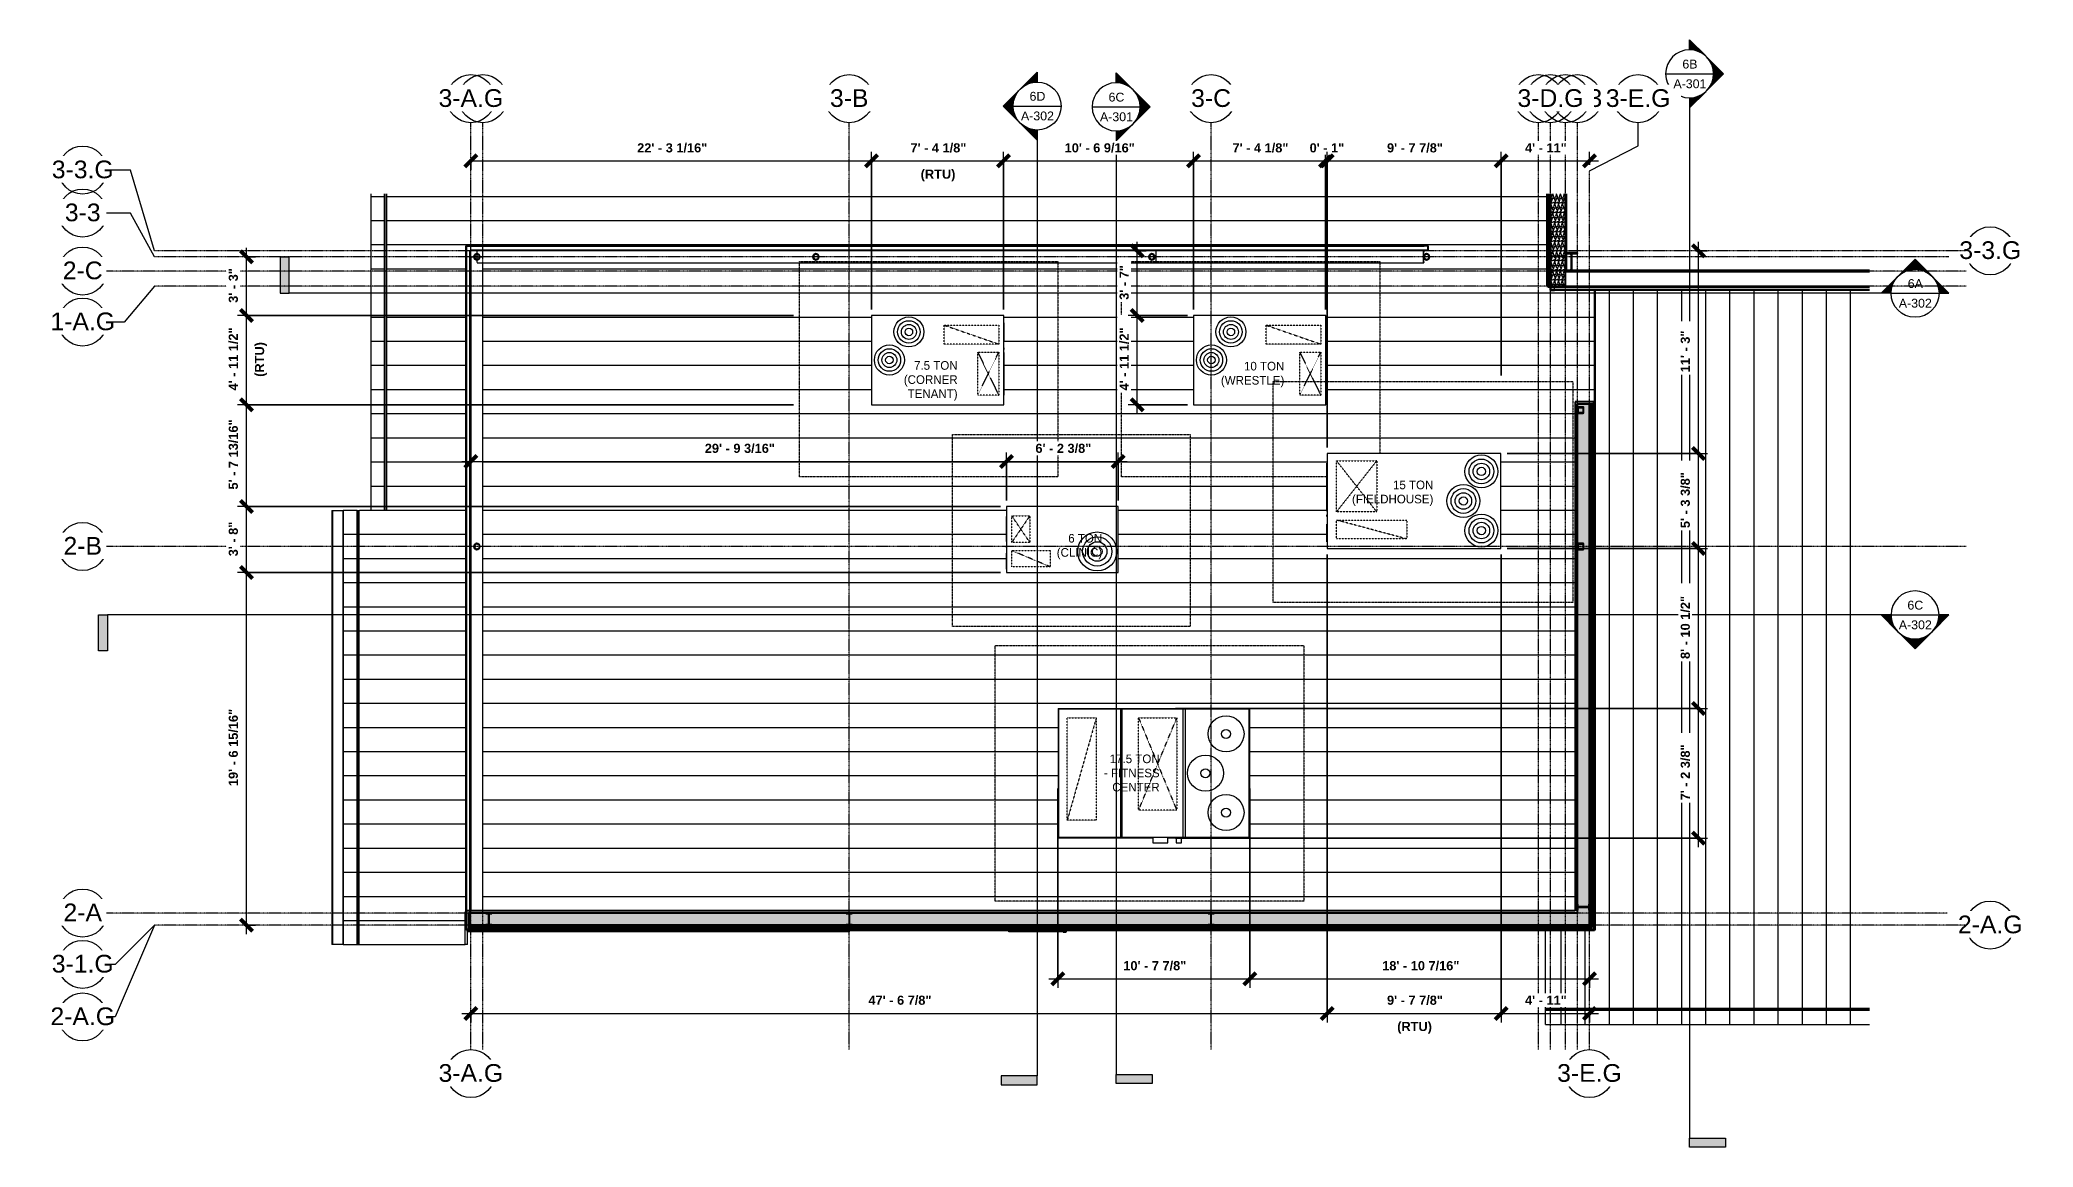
# Model space of a CAD drawing. Header units: inches. Extents: x 21290 to 29416, y -23522 to -20467.
# Drawn here: x 28087 to 29416, y -22943 to -22206 of the extents above; entities that cross this region are included whole.
import ezdxf

# ---------------------------------------------------------------- set-up
doc = ezdxf.new("R2010")
doc.units = ezdxf.units.IN
doc.header["$MEASUREMENT"] = 0
for name, pattern in [('Dash', [0.25, 0.125, -0.125]), ('Grid Line 1_2_', [0.875, 0.5, -0.125, 0.125, -0.125]), ('Hidden', [0.28125, 0.1875, -0.09375])]:
    doc.linetypes.add(name, pattern=pattern)
for name, color, linetype, lineweight in [('A-ANNO-DIMS', 211, 'Continuous', 9), ('A-ANNO-DIMS-64', 211, 'Continuous', 9), ('A-GLAZ-CWMG', 51, 'Continuous', 30), ('A-ROOF', 132, 'Continuous', 13), ('A-ROOF-OTLN', 132, 'Continuous', 9), ('A-ROOF-PATT', 132, 'Continuous', 30), ('A-WALL', 113, 'Continuous', 13), ('A-WALL-PATT', 111, 'Continuous', 60), ('G-ANNO-SYMB', 111, 'Continuous', 9), ('I-WALL', 2, 'Continuous', 13), ('M-EQPM', 50, 'Continuous', 13), ('M-EQPM-HDLN', 50, 'Dash', 9), ('M-EQPM-IDEN', 50, 'Continuous', 9), ('S-BEAM', 12, 'Continuous', 13), ('S-COLS', 52, 'Continuous', 13), ('S-GRID', 1, 'Continuous', 9), ('S-GRID-IDEN', 1, 'Continuous', 9)]:
    doc.layers.add(name, color=color, linetype=linetype, lineweight=lineweight)
doc.styles.add('Arial_2', font='arial.ttf', dxfattribs={"height": 11.802395})
doc.styles.add('Arial_3', font='arial.ttf', dxfattribs={"height": 5.901198})
doc.styles.add('Arial_B', font='arialbd.ttf', dxfattribs={"height": 6.088537})
doc.styles.add('Century Gothic_1', font='GOTHIC.TTF', dxfattribs={"height": 5.748447})
doc.dimstyles.new('OD_Dimension_-_1_16__Tol_', dxfattribs={"dimscale": 12, "dimtxt": 6, "dimasz": 0.666667, "dimexe": 0.5, "dimexo": 0.333333, "dimgap": 0.333333, "dimtad": 1, "dimdec": 4, "dimrnd": 0.0625, "dimzin": 1, "dimdsep": 46, "dimlunit": 4, "dimtxsty": 'Arial_B', "dimblk1": 'OBLIQUE', "dimblk2": 'OBLIQUE', "dimsah": 1, "dimcen": 0.09, "dimdle": 0.5, "dimazin": 0, "dimtfac": 1, "dimtdec": 4, "dimtix": 1, "dimtmove": 0, "dimatfit": 3, "dimfxl": 1, "dimtvp": 1, "dimtfill": 1, "dimfrac": 2, "dimtolj": 1, "dimtzin": 0, "dimlwd": 13, "dimlwe": 13, "dimarcsym": 2})
pattern_1 = [(45, (6312.383, 0), (-6.3356768, 6.3356768), []), (45, (6312.383, 9.6), (-6.3356768, 6.3356768), [])]
pattern_2 = [(161.57, (6312.703, 0.32), (-2.560496185, -0.000537386), [0, -18.214, 2.022, 0]), (18.43, (6312.063, 0.32), (-2.560496185, 0.000537386), [0, -18.214, 2.022, 0]), (108.43, (6312.703, 0.32), (1.27922091, -6.400876726), [6.07, -14.166]), (71.57, (6312.063, 0.32), (1.27922091, 6.400876726), [6.07, -14.166])]
pattern_3 = [(0, (6312.383, 0), (0, 8), []), (90, (6312.383, 0), (-8, 5e-16), [])]
pattern_4 = [(0, (6312.383, 0), (10.24, 2.56), [0.845, -6.835, 0.845, -6.835, -40.96]), (0, (6312.383, 0), (10.24, 2.56), [-15.36, 0.845, -14.515, 0.845, -6.835, -17.92]), (0, (6312.383, 0), (10.24, 2.56), [-38.4, 0.845, -4.275, 0.845, -11.955]), (120, (6316.223, 1.28), (-7.33702503, 7.58810013), [0.845, -6.835, 0.845, -6.835, -40.96]), (120, (6316.223, 1.28), (-7.33702503, 7.58810013), [-15.36, 0.845, -14.515, 0.845, -6.835, -17.92]), (120, (6316.223, 1.28), (-7.33702503, 7.58810013), [-38.4, 0.845, -4.275, 0.845, -11.955]), (240, (6317.503, 6.4), (-2.90297497, -10.14810013), [0.845, -6.835, 0.845, -6.835, -40.96]), (240, (6317.503, 6.4), (-2.90297497, -10.14810013), [-15.36, 0.845, -14.515, 0.845, -6.835, -17.92]), (240, (6317.503, 6.4), (-2.90297497, -10.14810013), [-38.4, 0.845, -4.275, 0.845, -11.955])]

msp = doc.modelspace()

# ---------------------------------------------------------------- texts
at = {"layer": 'G-ANNO-SYMB', "char_height": 5.901198, "attachment_point": 2, "line_spacing_factor": 0.938532, "style": 'Arial_3'}
for s, insert, width in [('6B', (29186.74362, -22218.70158), 12.024), ('A-301', (29186.74362, -22231.79241), 26.208), ('6D', (28751.76164, -22240.14471), 12.528), ('6C', (28804.44202, -22240.69231), 12.528), ('A-302', (28751.76164, -22253.23554), 26.208), ('A-301', (28804.44202, -22253.78314), 26.208), ('6A', (29337.0097, -22364.91089), 12.024), ('A-302', (29337.0097, -22378.00171), 26.208), ('6C', (29337.0097, -22579.18421), 12.528), ('A-302', (29337.0097, -22592.27503), 26.208)]:
    msp.add_mtext(s, dxfattribs=dict(at, insert=insert, width=width))
at = {"layer": 'M-EQPM-IDEN', "attachment_point": 3, "line_spacing_factor": 0.984117, "style": 'Century Gothic_1'}
for s, insert, char_height, width in [('10 TON\\P(WRESTLE)', (28916.35033, -22420.02039), 5.748447, 44.424), ('15 TON\\P(FIELDHOUSE)', (29015.69573, -22499.14006), 5.7484472, 60.408)]:
    msp.add_mtext(s, dxfattribs=dict(at, insert=insert, char_height=char_height, width=width))

# ---------------------------------------------------------------- blocks, each defined once
blk = doc.blocks.new('Rectangular Mullion - Profile_Polycarbonate_Lower-1767983-Roof Low - Callout 7')
at = {"layer": 'A-GLAZ-CWMG', "color": 63, "lineweight": 18}
for p, q in [((22784.1, -22369.8), (22994, -22369.8)), ((22784.1, -22372.3), (22994, -22372.3))]:
    blk.add_line(p, q, dxfattribs=at)
at = {"layer": 'A-GLAZ-CWMG', "color": 10, "lineweight": 18}
for p, q in [((22784.1, -22371.9), (22784.1, -22370.3)), ((22784.1, -22370.3), (22994, -22370.3)), ((22784.1, -22371.9), (22994, -22371.9))]:
    blk.add_line(p, q, dxfattribs=at)
blk = doc.blocks.new('Rectangular Mullion - Profile_Polycarbonate_Upper and left-1872004-Roof Low - Callout 7')
at = {"layer": 'A-GLAZ-CWMG', "color": 7}
for p, q in [((-2.8, 1.3), (0, 1.3)), ((-2.8, 0.8), (-2.8, 1.3)), ((-2.5, 0.8), (-2.8, 0.8)), ((-0.1, 1.2), (-2.7, 1.2)), ((-2.7, 1.2), (-2.7, 0.8)), ((-2.7, 0.8), (-2.5, 0.8)), ((-2.5, 0.8), (-2.5, 0.8)), ((-0.1, -1.2), (-0.1, 1.2)), ((0, 1.3), (0, -1.2)), ((-2.8, -1.2), (-2.8, -0.8)), ((-2.8, -0.8), (-2.5, -0.8)), ((0, -1.2), (-2.8, -1.2)), ((-2.5, -0.8), (-2.7, -0.8)), ((-2.7, -0.8), (-2.7, -1.2)), ((-2.7, -1.2), (-0.1, -1.2)), ((-2.5, -0.8), (-2.5, -0.8))]:
    blk.add_line(p, q, dxfattribs=at)
blk = doc.blocks.new('Girt_C - 8_D-1779451-Roof Low - Callout 7')
at = {"layer": 'S-BEAM', "color": 63, "lineweight": 18}
for p, q in [((22696.8, -22346.1), (22518.2, -22346.1)), ((22696.9, -22346.1), (22696.8, -22346.1)), ((22696.8, -22350), (22696.8, -22346.2)), ((22696.8, -22346.2), (22696.9, -22346.2)), ((22696.8, -22346.2), (22696.8, -22353.9)), ((22696.9, -22346.7), (22696.8, -22346.7)), ((22696.8, -22353.9), (22696.8, -22350.1)), ((22696.9, -22346.6), (22696.9, -22346.1)), ((22696.9, -22346.2), (22696.9, -22346.7)), ((22696.9, -22346.7), (22696.9, -22346.6)), ((22518.2, -22354.1), (22696.8, -22354.1)), ((22696.9, -22353.4), (22696.8, -22353.4)), ((22696.9, -22353.9), (22696.8, -22353.9)), ((22696.8, -22354.1), (22696.9, -22354.1)), ((22696.9, -22353.5), (22696.9, -22353.4)), ((22696.9, -22353.4), (22696.9, -22353.9)), ((22696.9, -22354.1), (22696.9, -22353.5))]:
    blk.add_line(p, q, dxfattribs=at)
for centre, major_axis, start_param, end_param in [((22696.8, -22346.2), (0, 0.188), 0, 1.570796), ((22696.8, -22346.2), (0, 0.0782), 0.053099, 1.570796), ((22696.8, -22353.9), (0, 0.0782), 1.570796, 3.104544), ((22696.8, -22353.9), (0, 0.188), 1.570796, 3.141593)]:
    blk.add_ellipse(centre, major_axis=major_axis, ratio=0.041629, start_param=start_param, end_param=end_param, dxfattribs=at)
blk = doc.blocks.new('Carrier_48TC_Standard_Efficiency_Gas_Heat_Electric_Cooling_Packaged_Rooftop_Unit_3_to_15_nominal_tons - 15 ton 48TC__16-873539-Roof Low - Callout 7')
at = {"layer": 'M-EQPM', "color": 63, "linetype": 'Hidden', "lineweight": 18}
for p, q in [((-105.9, -79.7), (-105.9, 67.7)), ((-105.9, 67.7), (93.9, 67.7)), ((93.9, 67.7), (93.9, -79.7)), ((93.9, -79.7), (-105.9, -79.7))]:
    blk.add_line(p, q, dxfattribs=at)
at = {"layer": 'M-EQPM', "color": 63, "lineweight": 18}
for p, q in [((57.9, 31.7), (-57.9, 31.7)), ((-57.9, 31.7), (-57.9, -31.7)), ((57.9, -31.7), (57.9, 31.7)), ((58.1, 27.3), (57.9, 27.3)), ((58.1, 27.3), (58.1, 15.4)), ((57.9, 15.4), (58.1, 15.4)), ((58.1, 10.3), (57.9, 10.3)), ((57.9, 9.3), (58.1, 9.3)), ((58.1, 6.7), (57.9, 6.7)), ((58.1, 10.3), (58.1, 10.3)), ((58.1, 10.3), (58.1, 9.3)), ((58.1, 9.3), (58.1, 9.3)), ((58.1, 6.7), (58.1, -25.1)), ((57.9, -25.1), (58.1, -25.1)), ((-57.9, -31.7), (57.9, -31.7))]:
    blk.add_line(p, q, dxfattribs=at)
for centre, radius in [((-44.9, 19.7), 11), ((-44.9, 19.7), 8.25), ((-44.9, 19.7), 5.5), ((-44.9, 19.7), 2.75), ((-32.9, 0), 11), ((-32.9, 0), 8.25), ((-32.9, 0), 5.5), ((-32.9, 0), 2.75), ((-44.9, -19.7), 11), ((-44.9, -19.7), 8.25), ((-44.9, -19.7), 5.5), ((-44.9, -19.7), 2.75)]:
    blk.add_circle(centre, radius, dxfattribs=at)
at = {"layer": 'M-EQPM-HDLN', "color": 63, "lineweight": 18}
for p, q in [((4.8, 25.3), (51.7, 12.7)), ((4.8, 12.7), (4.8, 25.3)), ((4.8, 25.3), (51.7, 25.3)), ((51.7, 25.3), (51.7, 12.7)), ((51.7, 12.7), (4.8, 12.7)), ((24.9, -26.8), (51.7, 7.2)), ((24.9, 7.2), (51.7, -26.8)), ((24.9, -26.8), (24.9, 7.2)), ((24.9, 7.2), (51.7, 7.2)), ((51.7, 7.2), (51.7, -26.8)), ((51.7, -26.8), (24.9, -26.8))]:
    blk.add_line(p, q, dxfattribs=at)
blk = doc.blocks.new('Carrier_48TC_Standard_Efficiency_Gas_Heat_Electric_Cooling_Packaged_Rooftop_Unit_3_to_15_nominal_tons - 7_5 ton 48TC__08-873531-Roof Low - Callout 7')
at = {"layer": 'M-EQPM', "color": 63, "linetype": 'Hidden', "lineweight": 18}
for p, q in [((-92.1, -77.8), (-92.1, 65.7)), ((-92.1, 65.7), (80.1, 65.7)), ((80.1, 65.7), (80.1, -77.8)), ((80.1, -77.8), (-92.1, -77.8))]:
    blk.add_line(p, q, dxfattribs=at)
at = {"layer": 'M-EQPM', "color": 63, "lineweight": 18}
for p, q in [((44.1, 29.7), (-44.1, 29.7)), ((-44.1, 29.7), (-44.1, -29.8)), ((44.1, -29.8), (44.1, 29.7)), ((44.2, 24.7), (44.1, 24.7)), ((44.2, 24.7), (44.2, 12.1)), ((44.1, 12.1), (44.2, 12.1)), ((44.2, 8.1), (44.1, 8.1)), ((44.1, 7.1), (44.2, 7.1)), ((44.2, 4.9), (44.1, 4.9)), ((44.2, 8.1), (44.2, 8.1)), ((44.2, 8.1), (44.2, 7.1)), ((44.2, 7.1), (44.2, 7.1)), ((44.2, 4.9), (44.2, -23.5)), ((44.1, -23.5), (44.2, -23.5)), ((-44.1, -29.8), (44.1, -29.8))]:
    blk.add_line(p, q, dxfattribs=at)
for centre, radius in [((-19.1, 18.7), 10), ((-19.1, 18.7), 7.5), ((-19.1, 18.7), 5), ((-19.1, 18.7), 2.5), ((-32.1, 0), 10), ((-32.1, 0), 7.5), ((-32.1, 0), 5), ((-32.1, 0), 2.5)]:
    blk.add_circle(centre, radius, dxfattribs=at)
at = {"layer": 'M-EQPM-HDLN', "color": 63, "lineweight": 18}
for p, q in [((4.4, 23.2), (40.8, 10.6)), ((4.4, 10.6), (4.4, 23.2)), ((4.4, 23.2), (40.8, 23.2)), ((40.8, 23.2), (40.8, 10.6)), ((40.8, 10.6), (4.4, 10.6)), ((26.8, -23.5), (40.8, 5.2)), ((26.8, 5.2), (40.8, -23.5)), ((26.8, -23.5), (26.8, 5.2)), ((26.8, 5.2), (40.8, 5.2)), ((40.8, 5.2), (40.8, -23.5)), ((40.8, -23.5), (26.8, -23.5))]:
    blk.add_line(p, q, dxfattribs=at)
blk = doc.blocks.new('Carrier_48TC_Standard_Efficiency_Gas_Heat_Electric_Cooling_Packaged_Rooftop_Unit_3_to_15_nominal_tons - 6 ton 48TC__07-1350223-Roof Low - Callout 7')
at = {"layer": 'M-EQPM', "color": 63, "linetype": 'Hidden', "lineweight": 18}
for p, q in [((-85.2, -70), (-85.2, 58)), ((-85.2, 58), (73.2, 58)), ((73.2, 58), (73.2, -70)), ((73.2, -70), (-85.2, -70))]:
    blk.add_line(p, q, dxfattribs=at)
at = {"layer": 'M-EQPM', "color": 63, "lineweight": 18}
for p, q in [((37.2, 22), (-37.2, 22)), ((-37.2, 22), (-37.2, -22)), ((37.2, -22), (37.2, 22)), ((37.3, 19.7), (37.2, 19.7)), ((37.3, 19.7), (37.3, 9.2)), ((37.2, 9.2), (37.3, 9.2)), ((37.3, 5.3), (37.2, 5.3)), ((37.2, 4.2), (37.3, 4.2)), ((37.3, 1.4), (37.2, 1.4)), ((37.3, 5.3), (37.3, 5.3)), ((37.3, 5.3), (37.3, 4.2)), ((37.3, 4.2), (37.3, 4.2)), ((37.3, 1.4), (37.3, -15.4)), ((-37.2, -22), (37.2, -22)), ((37.2, -15.4), (37.3, -15.4))]:
    blk.add_line(p, q, dxfattribs=at)
for radius in [13, 9.75, 6.5, 3.25]:
    blk.add_circle((-23.2, 8), radius, dxfattribs=at)
at = {"layer": 'M-EQPM-HDLN', "color": 63, "lineweight": 18}
for p, q in [((8.2, 18.2), (33.8, 7.4)), ((8.2, 7.4), (8.2, 18.2)), ((8.2, 18.2), (33.8, 18.2)), ((33.8, 18.2), (33.8, 7.4)), ((33.8, 7.4), (8.2, 7.4)), ((21.7, -15.8), (33.8, 2)), ((21.7, 2), (33.8, -15.8)), ((21.7, -15.8), (21.7, 2)), ((21.7, 2), (33.8, 2)), ((33.8, 2), (33.8, -15.8)), ((33.8, -15.8), (21.7, -15.8))]:
    blk.add_line(p, q, dxfattribs=at)
blk = doc.blocks.new('Carrier_48TC_Standard_Efficiency_Gas_Heat_Electric_Cooling_Packaged_Rooftop_Unit_3_to_15_nominal_tons - 10 ton 48TC__12-1646492-Roof Low - Callout 7')
at = {"layer": 'M-EQPM', "color": 63, "linetype": 'Hidden', "lineweight": 18}
for p, q in [((-92.1, -77.8), (-92.1, 65.7)), ((-92.1, 65.7), (80.1, 65.7)), ((80.1, 65.7), (80.1, -62.3)), ((45.1, -77.8), (-92.1, -77.8))]:
    blk.add_line(p, q, dxfattribs=at)
at = {"layer": 'M-EQPM', "color": 63, "lineweight": 18}
for p, q in [((44.1, 29.7), (-44.1, 29.7)), ((-44.1, 29.7), (-44.1, -29.8)), ((44.1, -29.8), (44.1, 29.7)), ((44.2, 24.7), (44.1, 24.7)), ((44.2, 24.7), (44.2, 12.1)), ((44.1, 12.1), (44.2, 12.1)), ((44.2, 8.1), (44.1, 8.1)), ((44.1, 7.1), (44.2, 7.1)), ((44.2, 4.9), (44.1, 4.9)), ((44.2, 8.1), (44.2, 8.1)), ((44.2, 8.1), (44.2, 7.1)), ((44.2, 7.1), (44.2, 7.1)), ((44.2, 4.9), (44.2, -23.5)), ((44.1, -23.5), (44.2, -23.5)), ((-44.1, -29.8), (44.1, -29.8))]:
    blk.add_line(p, q, dxfattribs=at)
for centre, radius in [((-19.1, 18.7), 10), ((-19.1, 18.7), 7.5), ((-19.1, 18.7), 5), ((-19.1, 18.7), 2.5), ((-32.1, 0), 10), ((-32.1, 0), 7.5), ((-32.1, 0), 5), ((-32.1, 0), 2.5)]:
    blk.add_circle(centre, radius, dxfattribs=at)
at = {"layer": 'M-EQPM-HDLN', "color": 63, "lineweight": 18}
for p, q in [((4.4, 23.2), (40.8, 10.6)), ((4.4, 10.6), (4.4, 23.2)), ((4.4, 23.2), (40.8, 23.2)), ((40.8, 23.2), (40.8, 10.6)), ((40.8, 10.6), (4.4, 10.6)), ((26.8, -23.5), (40.8, 5.2)), ((26.8, 5.2), (40.8, -23.5)), ((26.8, -23.5), (26.8, 5.2)), ((26.8, 5.2), (40.8, 5.2)), ((40.8, 5.2), (40.8, -23.5)), ((40.8, -23.5), (26.8, -23.5))]:
    blk.add_line(p, q, dxfattribs=at)
blk = doc.blocks.new('Rectangular Mullion - Exterior 2_ x 4_5_-1135297-Roof Low - Callout 7')
at = {"layer": 'A-GLAZ-CWMG', "color": 63, "lineweight": 18}
for p, q in [((22313.8, -22799.9), (22277.7, -22799.9)), ((22313.8, -22798.6), (22313.8, -22799.9))]:
    blk.add_line(p, q, dxfattribs=at)
blk = doc.blocks.new('Rectangular Mullion - Exterior 2_ x 4_5_-769201-Roof Low - Callout 7')
at = {"layer": 'A-GLAZ-CWMG', "color": 63, "lineweight": 18}
blk.add_line((22277.7, -22799.9), (22241.5, -22799.9), dxfattribs=at)
blk = doc.blocks.new('Girt_C - 8_D-1785280-Roof Low - Callout 7')
at = {"layer": 'S-BEAM', "color": 63, "lineweight": 18}
for p, q in [((22061.6, -22350), (22061.6, -22785.8)), ((22061.6, -22350), (22061.8, -22350)), ((22061.8, -22350), (22063.7, -22350)), ((22063.9, -22350), (22067.4, -22350)), ((22067.6, -22350), (22069.5, -22350)), ((22069.6, -22785.8), (22069.6, -22354))]:
    blk.add_line(p, q, dxfattribs=at)
blk = doc.blocks.new('Girt_C - 8_D-1783450-Roof Low - Callout 7')
at = {"layer": 'S-BEAM', "color": 63, "lineweight": 18}
for p, q in [((22518.2, -22346.1), (22065.8, -22346.1)), ((22065.8, -22346.2), (22065.8, -22346.1)), ((22065.8, -22348.1), (22065.8, -22346.2)), ((22065.8, -22351.8), (22065.8, -22348.3)), ((22518.2, -22346.1), (22518.2, -22346.2)), ((22518.2, -22346.2), (22518.2, -22353.9)), ((22065.8, -22353.9), (22065.8, -22352)), ((22065.8, -22354.1), (22518.2, -22354.1)), ((22518.2, -22353.9), (22518.2, -22354.1))]:
    blk.add_line(p, q, dxfattribs=at)
blk = doc.blocks.new('Girt_Z - 10_D-1732176-Roof Low - Callout 7')
at = {"layer": 'S-BEAM', "color": 63, "lineweight": 18}
for p, q in [((22994, -22360.1), (22791.4, -22360.1)), ((22994, -22360.2), (22791.4, -22360.2)), ((22994, -22359.6), (22799.4, -22359.6))]:
    blk.add_line(p, q, dxfattribs=at)
blk = doc.blocks.new('Rectangular Mullion - Exterior 2_ x 4_5_-1146371-Roof Low - Callout 7')
at = {"layer": 'A-GLAZ-CWMG', "color": 63, "lineweight": 18}
blk.add_line((22060.6, -22799.9), (22059.3, -22799.9), dxfattribs=at)
blk = doc.blocks.new('Rectangular Mullion - Exterior 2_ x 4_5_-1142360-Roof Low - Callout 7')
at = {"layer": 'A-GLAZ-CWMG', "color": 63, "lineweight": 18}
for p, q in [((-2, 0.2), (-2, 1.5)), ((-2, 1.5), (0, 1.5)), ((0, 1.5), (0, 0.2))]:
    blk.add_line(p, q, dxfattribs=at)
blk = doc.blocks.new('Rectangular Mullion - Exterior 2_ x 4_5_-1060761-Roof Low - Callout 7')
at = {"layer": 'A-GLAZ-CWMG', "color": 63, "lineweight": 18}
for p, q in [((22458.5, -22799.9), (22421.3, -22799.9)), ((22458.5, -22798.6), (22458.5, -22799.9))]:
    blk.add_line(p, q, dxfattribs=at)
blk = doc.blocks.new('Rectangular Mullion - Exterior 2_ x 4_5_-1140454-Roof Low - Callout 7')
at = {"layer": 'A-GLAZ-CWMG', "color": 63, "lineweight": 18}
for p, q in [((22420.3, -22799.9), (22420.3, -22798.6)), ((22421.3, -22799.9), (22420.3, -22799.9))]:
    blk.add_line(p, q, dxfattribs=at)
blk = doc.blocks.new('HSS-Hollow Structural Section - HSS1-1_2X1-1_2X1_8 - Obsolete-1396620-Roof Low - Callout 7')
at = {"layer": 'S-BEAM', "color": 63, "lineweight": 18}
for p, q in [((22059.3, -22808.3), (22059.3, -22798.6)), ((22058, -22808.3), (22057.9, -22808.3)), ((22059, -22808.3), (22058, -22808.3)), ((22059.3, -22808.3), (22059, -22808.3)), ((22059.3, -22808.3), (22059.3, -22808.3))]:
    blk.add_line(p, q, dxfattribs=at)
blk = doc.blocks.new('AHU-Rooftop-Carrier 48TC 15-28 ton - TC017-1749339-Roof Low - Callout 7')
at = {"layer": 'M-EQPM', "color": 63, "linetype": 'Hidden', "lineweight": 18}
for p, q in [((-105.9, -85.2), (-105.9, 85.2)), ((-105.9, 85.2), (99.9, 85.2)), ((99.9, 85.2), (99.9, -85.2)), ((99.9, -85.2), (-105.9, -85.2))]:
    blk.add_line(p, q, dxfattribs=at)
at = {"layer": 'M-EQPM', "color": 63, "lineweight": 18}
for p, q in [((-63.9, 43.2), (63.9, 43.2)), ((-63.9, 43.2), (-63.9, -43.2)), ((-63.5, 42.5), (-63.5, -42.5)), ((-63.5, 42.5), (-63.5, -42.5)), ((63.2, 42.7), (-63.2, 42.7)), ((63.2, 42.7), (-63.2, 42.7)), ((-22.3, 42.7), (-22.3, -42.7)), ((-21.3, 42.7), (-21.3, -42.7)), ((19.4, 42.7), (19.4, -42.7)), ((20.9, 42.7), (20.9, -42.7)), ((63.5, -42.5), (63.5, 42.5)), ((63.5, -42.5), (63.5, 42.5)), ((63.9, -43.2), (63.9, 43.2)), ((-0.7, -43.2), (-63.9, -43.2)), ((-63.2, -42.7), (63.2, -42.7)), ((-63.2, -42.7), (63.2, -42.7)), ((-0.7, -42.7), (-0.7, -46.3)), ((-0.7, -46.3), (9.3, -46.3)), ((9.3, -46.3), (9.3, -42.7)), ((14.9, -43.2), (9.3, -43.2)), ((14.9, -42.7), (14.9, -46.3)), ((14.9, -46.3), (18.4, -46.3)), ((18.4, -46.3), (18.4, -42.7)), ((63.9, -43.2), (18.4, -43.2))]:
    blk.add_line(p, q, dxfattribs=at)
for centre, radius in [((48.1, 26.2), 12), ((48.1, 26.2), 3), ((34.4, 0), 12), ((34.4, 0), 3), ((48.1, -26.2), 12), ((48.1, -26.2), 3)]:
    blk.add_circle(centre, radius, dxfattribs=at)
for centre, start, end in [((-63.2, 42.5), 90, 180), ((-63.2, 42.5), 90, 180), ((63.2, 42.5), 0, 90), ((63.2, 42.5), 0, 90), ((-63.2, -42.5), 180, 270), ((-63.2, -42.5), 180, 270), ((63.2, -42.5), 270, 0), ((63.2, -42.5), 270, 0)]:
    blk.add_arc(centre, 0.25, start, end, dxfattribs=at)
at = {"layer": 'M-EQPM-HDLN', "color": 63, "lineweight": 18}
for p, q in [((-38.4, 36.9), (-57.7, -31.2)), ((-57.7, -31.2), (-57.7, 36.9)), ((-57.7, 36.9), (-38.4, 36.9)), ((-38.4, 36.9), (-38.4, -31.2)), ((-10.2, 36.9), (15.3, -24.7)), ((-10.2, -24.7), (15.3, 36.9)), ((-10.2, -24.7), (-10.2, 36.9)), ((-10.2, 36.9), (15.3, 36.9)), ((15.3, 36.9), (15.3, -24.7)), ((15.3, -24.7), (-10.2, -24.7)), ((-38.4, -31.2), (-57.7, -31.2))]:
    blk.add_line(p, q, dxfattribs=at)
blk = doc.blocks.new('Roofs 1 - Roofs 1-1982971-Roof Low - Callout 7')
at = {"layer": 'A-ROOF', "color": 63, "lineweight": 18}
for p, q in [((22778.1, -22851.6), (22778.1, -22850.9)), ((22994, -22850.9), (22778.1, -22850.9)), ((22778.1, -22852.3), (22778.1, -22851.6)), ((22778.1, -22851.6), (22994, -22851.6)), ((22994, -22852.3), (22778.1, -22852.3))]:
    blk.add_line(p, q, dxfattribs=at)
blk = doc.blocks.new('Roofs 5 - Roofs 1-1983635-Roof Low - Callout 7')
at = {"layer": 'A-ROOF', "color": 63, "lineweight": 18}
for p, q in [((22004.1, -22519.1), (22004.1, -22308.1)), ((22004.8, -22308.1), (22004.8, -22519.1)), ((22005.5, -22519.1), (22005.5, -22308.1)), ((22004.8, -22519.1), (22004.1, -22519.1)), ((22005.5, -22519.1), (22004.8, -22519.1))]:
    blk.add_line(p, q, dxfattribs=at)
blk = doc.blocks.new('Roofs 6 - Roofs 1-1983647-Roof Low - Callout 7')
at = {"layer": 'A-ROOF', "color": 63, "lineweight": 18}
for p, q in [((22004.1, -21788.8), (22004.8, -21788.8)), ((22004.1, -22078.3), (22004.1, -21788.8)), ((22004.8, -21788.8), (22005.5, -21788.8)), ((22004.8, -21788.8), (22004.8, -22078.3)), ((22005.5, -22078.3), (22005.5, -21788.8)), ((22004.8, -22078.3), (22004.1, -22078.3)), ((22005.5, -22078.3), (22004.8, -22078.3))]:
    blk.add_line(p, q, dxfattribs=at)
blk = doc.blocks.new('Grid - Grid Head - Circle-14747-Roof Low - Callout 7')
at = {"layer": 'S-GRID-IDEN'}
blk.add_circle((0, 0), 0.25, dxfattribs=at)
blk = doc.blocks.new('Section - 3_32_ x 3_8_-18514-Roof Low - Callout 7')
at = {"layer": 'G-ANNO-SYMB'}
blk.add_hatch(color=256, dxfattribs=at).paths.add_polyline_path([(0, 0.375), (0, 0), (-0.09375, 0), (-0.09375, 0.375)], flags=0)
for p, q in [((0, 0.375), (-0.09375, 0.375)), ((-0.09375, 0.375), (-0.09375, 0)), ((0, 0), (0, 0.375)), ((-0.09375, 0), (0, 0))]:
    blk.add_line(p, q, dxfattribs=at)
blk = doc.blocks.new('Section - Section Head - Filled-1526-Roof Low - Callout 7')
at = {"layer": 'G-ANNO-SYMB'}
h = blk.add_hatch(color=256, dxfattribs=at)
edge = h.paths.add_edge_path(flags=0)
edge.add_line((-0.427, 0.177), (-0.25, 0.354))
edge.add_line((-0.25, 0.354), (-0.25, 0.25))
edge.add_arc((-0.25, 0), 0.25, 90, 135)
h = blk.add_hatch(color=256, dxfattribs=at)
edge = h.paths.add_edge_path(flags=0)
edge.add_arc((-0.25, 0), 0.25, 45, 90)
edge.add_line((-0.25, 0.25), (-0.25, 0.354))
edge.add_line((-0.25, 0.354), (-0.073, 0.177))
h = blk.add_hatch(color=256, dxfattribs=at)
edge = h.paths.add_edge_path(flags=0)
edge.add_arc((-0.25, 0), 0.25, 137.9216, 180)
edge.add_line((-0.5, 0), (-0.604, 0))
edge.add_line((-0.604, 0), (-0.436, 0.168))
h = blk.add_hatch(color=256, dxfattribs=at)
edge = h.paths.add_edge_path(flags=0)
edge.add_line((-0.064, 0.168), (0.104, 0))
edge.add_line((0.104, 0), (0, 0))
edge.add_arc((-0.25, 0), 0.25, 0, 42.0784)
for p, q in [((-0.25, 0.354), (-0.604, 0)), ((-0.25, 0.354), (-0.427, 0.177)), ((-0.25, 0.354), (0.104, 0)), ((-0.25, 0.25), (-0.25, 0.354)), ((-0.073, 0.177), (-0.25, 0.354)), ((-0.25, 0.354), (-0.25, 0.25)), ((-0.436, 0.168), (-0.604, 0)), ((-0.604, 0), (-0.5, 0)), ((0.104, 0), (-0.064, 0.168)), ((0, 0), (0.104, 0)), ((-0.5, 0), (-0.604, 0)), ((0, 0), (0.104, 0))]:
    blk.add_line(p, q, dxfattribs=at)
for start, end in [(360, 180), (90, 135), (45, 90), (137.9216, 180), (180, 360), (0, 42.0784)]:
    blk.add_arc((-0.25, 0), 0.25, start, end, dxfattribs=at)
blk = doc.blocks.new('DIMBLOCK23-Roof Low - Callout 7')
at = {"layer": 'A-ANNO-DIMS-64', "lineweight": 50}
for p, q in [((28374, -22286.2), (28378, -22282.2)), ((28641.1, -22286.2), (28645.1, -22282.2)), ((28374, -22286.2), (28370, -22290.2)), ((28641.1, -22286.2), (28637.1, -22290.2))]:
    blk.add_line(p, q, dxfattribs=at)
at = {"layer": 'A-ANNO-DIMS-64', "lineweight": 13}
for p, q in [((28374, -22284.5), (28374, -22292.2)), ((28374, -22286.2), (28374, -22284.5)), ((28641.1, -22385.1), (28641.1, -22280.2)), ((28374, -22286.2), (28641.1, -22286.2)), ((28641.1, -22286.2), (28641.1, -22385.1))]:
    blk.add_line(p, q, dxfattribs=at)
at = {"layer": 'A-ANNO-DIMS-64', "color": 0, "lineweight": 13, "insert": (28484.9, -22274.4), "char_height": 6.089, "width": 54.286, "attachment_point": 1, "line_spacing_factor": 0.938532, "style": 'Arial_B', "bg_fill": 3, "box_fill_scale": 1.25, "bg_fill_color": 0, "bg_fill_transparency": 0}
blk.add_mtext('22\' - 3 1/16"', dxfattribs=at)
blk = doc.blocks.new('_Oblique')
at = {"color": 0, "linetype": 'ByBlock', "lineweight": -2}
blk.add_line((-0.5, -0.5), (0.5, 0.5), dxfattribs=at)
blk = doc.blocks.new('DIMBLOCK24-Roof Low - Callout 7')
at = {"layer": 'A-ANNO-DIMS-64', "lineweight": 13}
for p, q in [((28641.1, -22385.1), (28641.1, -22280.2)), ((28729.2, -22385.1), (28729.2, -22280.2)), ((28641.1, -22286.2), (28729.2, -22286.2)), ((28641.1, -22286.2), (28641.1, -22385.1)), ((28729.2, -22286.2), (28729.2, -22385.1))]:
    blk.add_line(p, q, dxfattribs=at)
at = {"layer": 'A-ANNO-DIMS-64', "lineweight": 50}
for p, q in [((28641.1, -22286.2), (28645.1, -22282.2)), ((28729.2, -22286.2), (28733.2, -22282.2)), ((28641.1, -22286.2), (28637.1, -22290.2)), ((28729.2, -22286.2), (28725.2, -22290.2))]:
    blk.add_line(p, q, dxfattribs=at)
at = {"layer": 'A-ANNO-DIMS-64', "color": 0, "lineweight": 13, "attachment_point": 1, "line_spacing_factor": 0.938532, "style": 'Arial_B', "bg_fill": 3, "box_fill_scale": 1.25, "bg_fill_color": 0, "bg_fill_transparency": 0}
for s, insert, char_height, width in [('7\' - 4 1/8"', (28667.1, -22274.4), 6.089, 43.314), ('(RTU)', (28673.9, -22291.9), 6.09, 26.971)]:
    blk.add_mtext(s, dxfattribs=dict(at, insert=insert, char_height=char_height, width=width))
blk = doc.blocks.new('DIMBLOCK25-Roof Low - Callout 7')
at = {"layer": 'A-ANNO-DIMS-64', "lineweight": 13}
for p, q in [((28729.2, -22385.1), (28729.2, -22280.2)), ((28855.8, -22385.1), (28855.8, -22280.2)), ((28729.2, -22286.2), (28855.8, -22286.2)), ((28729.2, -22286.2), (28729.2, -22385.1)), ((28855.8, -22286.2), (28855.8, -22385.1))]:
    blk.add_line(p, q, dxfattribs=at)
at = {"layer": 'A-ANNO-DIMS-64', "lineweight": 50}
for p, q in [((28729.2, -22286.2), (28733.2, -22282.2)), ((28855.8, -22286.2), (28859.8, -22282.2)), ((28729.2, -22286.2), (28725.2, -22290.2)), ((28855.8, -22286.2), (28851.8, -22290.2))]:
    blk.add_line(p, q, dxfattribs=at)
at = {"layer": 'A-ANNO-DIMS-64', "color": 0, "lineweight": 13, "insert": (28769.9, -22274.4), "char_height": 6.089, "width": 54.286, "attachment_point": 1, "line_spacing_factor": 0.938532, "style": 'Arial_B', "bg_fill": 3, "box_fill_scale": 1.25, "bg_fill_color": 0, "bg_fill_transparency": 0}
blk.add_mtext('10\' - 6 9/16"', dxfattribs=at)
blk = doc.blocks.new('DIMBLOCK26-Roof Low - Callout 7')
at = {"layer": 'A-ANNO-DIMS-64', "lineweight": 13}
for p, q in [((28855.8, -22385.1), (28855.8, -22280.2)), ((28943.9, -22385.1), (28943.9, -22280.2)), ((28855.8, -22286.2), (28943.9, -22286.2)), ((28855.8, -22286.2), (28855.8, -22385.1)), ((28943.9, -22286.2), (28943.9, -22385.1))]:
    blk.add_line(p, q, dxfattribs=at)
at = {"layer": 'A-ANNO-DIMS-64', "lineweight": 50}
for p, q in [((28855.8, -22286.2), (28859.8, -22282.2)), ((28943.9, -22286.2), (28947.9, -22282.2)), ((28855.8, -22286.2), (28851.8, -22290.2)), ((28943.9, -22286.2), (28939.9, -22290.2))]:
    blk.add_line(p, q, dxfattribs=at)
at = {"layer": 'A-ANNO-DIMS-64', "color": 0, "lineweight": 13, "insert": (28881.8, -22274.4), "char_height": 6.089, "width": 43.314, "attachment_point": 1, "line_spacing_factor": 0.938532, "style": 'Arial_B', "bg_fill": 3, "box_fill_scale": 1.25, "bg_fill_color": 0, "bg_fill_transparency": 0}
blk.add_mtext('7\' - 4 1/8"', dxfattribs=at)
blk = doc.blocks.new('DIMBLOCK27-Roof Low - Callout 7')
at = {"layer": 'A-ANNO-DIMS-64', "lineweight": 13}
for p, q in [((28943.9, -22385.1), (28943.9, -22280.2)), ((28944.9, -22477.1), (28944.9, -22280.2)), ((28943.9, -22286.2), (28944.9, -22286.2)), ((28943.9, -22286.2), (28943.9, -22385.1)), ((28944.9, -22286.2), (28944.9, -22477.1))]:
    blk.add_line(p, q, dxfattribs=at)
at = {"layer": 'A-ANNO-DIMS-64', "lineweight": 50}
for p, q in [((28943.9, -22286.2), (28947.9, -22282.2)), ((28944.9, -22286.2), (28948.9, -22282.2)), ((28943.9, -22286.2), (28939.9, -22290.2)), ((28944.9, -22286.2), (28940.9, -22290.2))]:
    blk.add_line(p, q, dxfattribs=at)
at = {"layer": 'A-ANNO-DIMS-64', "color": 0, "lineweight": 13, "insert": (28933.2, -22274.4), "char_height": 6.09, "width": 26.857, "attachment_point": 1, "line_spacing_factor": 0.938532, "style": 'Arial_B', "bg_fill": 3, "box_fill_scale": 1.25, "bg_fill_color": 0, "bg_fill_transparency": 0}
blk.add_mtext('0\' - 1"', dxfattribs=at)
blk = doc.blocks.new('DIMBLOCK28-Roof Low - Callout 7')
at = {"layer": 'A-ANNO-DIMS-64', "lineweight": 13}
for p, q in [((28944.9, -22477.1), (28944.9, -22280.2)), ((29060.8, -22429.1), (29060.8, -22280.2)), ((28944.9, -22286.2), (29060.8, -22286.2)), ((28944.9, -22286.2), (28944.9, -22477.1)), ((29060.8, -22286.2), (29060.8, -22429.1))]:
    blk.add_line(p, q, dxfattribs=at)
at = {"layer": 'A-ANNO-DIMS-64', "lineweight": 50}
for p, q in [((28944.9, -22286.2), (28948.9, -22282.2)), ((29060.8, -22286.2), (29064.8, -22282.2)), ((28944.9, -22286.2), (28940.9, -22290.2)), ((29060.8, -22286.2), (29056.8, -22290.2))]:
    blk.add_line(p, q, dxfattribs=at)
at = {"layer": 'A-ANNO-DIMS-64', "color": 0, "lineweight": 13, "insert": (28984.8, -22274.4), "char_height": 6.089, "width": 43.314, "attachment_point": 1, "line_spacing_factor": 0.938532, "style": 'Arial_B', "bg_fill": 3, "box_fill_scale": 1.25, "bg_fill_color": 0, "bg_fill_transparency": 0}
blk.add_mtext('9\' - 7 7/8"', dxfattribs=at)
blk = doc.blocks.new('DIMBLOCK29-Roof Low - Callout 7')
at = {"layer": 'A-ANNO-DIMS-64', "lineweight": 13}
for p, q in [((29060.8, -22429.1), (29060.8, -22280.2)), ((29119.8, -22288.7), (29119.8, -22280.2)), ((29060.8, -22286.2), (29125.8, -22286.2)), ((29060.8, -22286.2), (29060.8, -22429.1)), ((29119.8, -22286.2), (29119.8, -22288.7))]:
    blk.add_line(p, q, dxfattribs=at)
at = {"layer": 'A-ANNO-DIMS-64', "lineweight": 50}
for p, q in [((29060.8, -22286.2), (29064.8, -22282.2)), ((29119.8, -22286.2), (29123.8, -22282.2)), ((29060.8, -22286.2), (29056.8, -22290.2)), ((29119.8, -22286.2), (29115.8, -22290.2))]:
    blk.add_line(p, q, dxfattribs=at)
at = {"layer": 'A-ANNO-DIMS-64', "color": 0, "lineweight": 13, "insert": (29076.8, -22274.4), "char_height": 6.09, "width": 32.343, "attachment_point": 1, "line_spacing_factor": 0.938532, "style": 'Arial_B', "bg_fill": 3, "box_fill_scale": 1.25, "bg_fill_color": 0, "bg_fill_transparency": 0}
blk.add_mtext('4\' - 11"', dxfattribs=at)
blk = doc.blocks.new('DIMBLOCK30-Roof Low - Callout 7')
at = {"layer": 'A-ANNO-DIMS-64', "lineweight": 13}
for p, q in [((28727.2, -22560.4), (28218.4, -22560.4)), ((28224.4, -22801.3), (28224.4, -22560.4)), ((28224.4, -22560.4), (28727.2, -22560.4)), ((28222.8, -22795.3), (28230.4, -22795.3)), ((28224.4, -22795.3), (28222.8, -22795.3))]:
    blk.add_line(p, q, dxfattribs=at)
at = {"layer": 'A-ANNO-DIMS-64', "lineweight": 50}
for p, q in [((28224.4, -22560.4), (28220.4, -22556.4)), ((28224.4, -22560.4), (28228.4, -22564.4)), ((28224.4, -22795.3), (28220.4, -22791.3)), ((28224.4, -22795.3), (28228.4, -22799.3))]:
    blk.add_line(p, q, dxfattribs=at)
at = {"layer": 'A-ANNO-DIMS-64', "color": 0, "lineweight": 13, "insert": (28212.6, -22702.7), "char_height": 6.089, "width": 59.771, "attachment_point": 1, "rotation": 90, "line_spacing_factor": 0.938532, "style": 'Arial_B', "bg_fill": 3, "box_fill_scale": 1.25, "bg_fill_color": 0, "bg_fill_transparency": 0}
blk.add_mtext('19\' - 6 15/16"', dxfattribs=at)
blk = doc.blocks.new('DIMBLOCK31-Roof Low - Callout 7')
at = {"layer": 'A-ANNO-DIMS-64', "lineweight": 13}
for p, q in [((28727.2, -22516.4), (28218.4, -22516.4)), ((28224.4, -22560.4), (28224.4, -22516.4)), ((28224.4, -22516.4), (28727.2, -22516.4)), ((28727.2, -22560.4), (28218.4, -22560.4)), ((28224.4, -22560.4), (28727.2, -22560.4))]:
    blk.add_line(p, q, dxfattribs=at)
at = {"layer": 'A-ANNO-DIMS-64', "lineweight": 50}
for p, q in [((28224.4, -22516.4), (28220.4, -22512.4)), ((28224.4, -22516.4), (28228.4, -22520.4)), ((28224.4, -22560.4), (28220.4, -22556.4)), ((28224.4, -22560.4), (28228.4, -22564.4))]:
    blk.add_line(p, q, dxfattribs=at)
at = {"layer": 'A-ANNO-DIMS-64', "color": 0, "lineweight": 13, "insert": (28212.6, -22549.6), "char_height": 6.09, "width": 26.857, "attachment_point": 1, "rotation": 90, "line_spacing_factor": 0.938532, "style": 'Arial_B', "bg_fill": 3, "box_fill_scale": 1.25, "bg_fill_color": 0, "bg_fill_transparency": 0}
blk.add_mtext('3\' - 8"', dxfattribs=at)
blk = doc.blocks.new('DIMBLOCK32-Roof Low - Callout 7')
at = {"layer": 'A-ANNO-DIMS-64', "lineweight": 50}
for p, q in [((28224.4, -22448.6), (28220.4, -22444.6)), ((28224.4, -22448.6), (28228.4, -22452.6)), ((28224.4, -22516.4), (28220.4, -22512.4)), ((28224.4, -22516.4), (28228.4, -22520.4))]:
    blk.add_line(p, q, dxfattribs=at)
at = {"layer": 'A-ANNO-DIMS-64', "lineweight": 13}
for p, q in [((28589.1, -22448.6), (28218.4, -22448.6)), ((28224.4, -22516.4), (28224.4, -22448.6)), ((28224.4, -22448.6), (28589.1, -22448.6)), ((28727.2, -22516.4), (28218.4, -22516.4)), ((28224.4, -22516.4), (28727.2, -22516.4))]:
    blk.add_line(p, q, dxfattribs=at)
at = {"layer": 'A-ANNO-DIMS-64', "color": 0, "lineweight": 13, "insert": (28212.6, -22505.1), "char_height": 6.089, "width": 54.286, "attachment_point": 1, "rotation": 90, "line_spacing_factor": 0.938532, "style": 'Arial_B', "bg_fill": 3, "box_fill_scale": 1.25, "bg_fill_color": 0, "bg_fill_transparency": 0}
blk.add_mtext('5\' - 7 13/16"', dxfattribs=at)
blk = doc.blocks.new('DIMBLOCK33-Roof Low - Callout 7')
at = {"layer": 'A-ANNO-DIMS-64', "lineweight": 13}
for p, q in [((28589.1, -22389.1), (28218.4, -22389.1)), ((28224.4, -22448.6), (28224.4, -22389.1)), ((28224.4, -22389.1), (28589.1, -22389.1)), ((28589.1, -22448.6), (28218.4, -22448.6)), ((28224.4, -22448.6), (28589.1, -22448.6))]:
    blk.add_line(p, q, dxfattribs=at)
at = {"layer": 'A-ANNO-DIMS-64', "lineweight": 50}
for p, q in [((28224.4, -22389.1), (28220.4, -22385.1)), ((28224.4, -22389.1), (28228.4, -22393.1)), ((28224.4, -22448.6), (28220.4, -22444.6)), ((28224.4, -22448.6), (28228.4, -22452.6))]:
    blk.add_line(p, q, dxfattribs=at)
at = {"layer": 'A-ANNO-DIMS-64', "color": 0, "lineweight": 13, "attachment_point": 1, "rotation": 90, "line_spacing_factor": 0.938532, "style": 'Arial_B', "bg_fill": 3, "box_fill_scale": 1.25, "bg_fill_color": 0, "bg_fill_transparency": 0}
for s, insert, char_height, width in [('4\' - 11 1/2"', (28212.6, -22439.1), 6.089, 48.8), ('(RTU)', (28230.1, -22430), 6.09, 26.971)]:
    blk.add_mtext(s, dxfattribs=dict(at, insert=insert, char_height=char_height, width=width))
blk = doc.blocks.new('DIMBLOCK34-Roof Low - Callout 7')
at = {"layer": 'A-ANNO-DIMS-64', "lineweight": 50}
for p, q in [((28224.4, -22350.1), (28220.4, -22346.1)), ((28224.4, -22350.1), (28228.4, -22354.1)), ((28224.4, -22389.1), (28220.4, -22385.1)), ((28224.4, -22389.1), (28228.4, -22393.1))]:
    blk.add_line(p, q, dxfattribs=at)
at = {"layer": 'A-ANNO-DIMS-64', "lineweight": 13}
for p, q in [((28222.8, -22350.1), (28230.4, -22350.1)), ((28224.4, -22350.1), (28222.8, -22350.1)), ((28224.4, -22389.1), (28224.4, -22344.1)), ((28589.1, -22389.1), (28218.4, -22389.1)), ((28224.4, -22389.1), (28589.1, -22389.1))]:
    blk.add_line(p, q, dxfattribs=at)
at = {"layer": 'A-ANNO-DIMS-64', "color": 0, "lineweight": 13, "insert": (28212.6, -22380.7), "char_height": 6.09, "width": 26.857, "attachment_point": 1, "rotation": 90, "line_spacing_factor": 0.938532, "style": 'Arial_B', "bg_fill": 3, "box_fill_scale": 1.25, "bg_fill_color": 0, "bg_fill_transparency": 0}
blk.add_mtext('3\' - 3"', dxfattribs=at)
blk = doc.blocks.new('DIMBLOCK35-Roof Low - Callout 7')
at = {"layer": 'A-ANNO-DIMS-64', "lineweight": 13}
for p, q in [((28843.8, -22650.9), (29198.4, -22650.9)), ((29192.4, -22650.9), (28843.8, -22650.9)), ((29192.4, -22743.3), (29192.4, -22650.9)), ((28843.8, -22737.3), (29198.4, -22737.3)), ((29192.4, -22737.3), (28843.8, -22737.3))]:
    blk.add_line(p, q, dxfattribs=at)
at = {"layer": 'A-ANNO-DIMS-64', "lineweight": 50}
for p, q in [((29192.4, -22650.9), (29188.4, -22646.9)), ((29192.4, -22650.9), (29196.4, -22654.9)), ((29192.4, -22737.3), (29188.4, -22733.3)), ((29192.4, -22737.3), (29196.4, -22741.3))]:
    blk.add_line(p, q, dxfattribs=at)
at = {"layer": 'A-ANNO-DIMS-64', "color": 0, "lineweight": 13, "insert": (29180.6, -22712.2), "char_height": 6.089, "width": 43.314, "attachment_point": 1, "rotation": 90, "line_spacing_factor": 0.938532, "style": 'Arial_B', "bg_fill": 3, "box_fill_scale": 1.25, "bg_fill_color": 0, "bg_fill_transparency": 0}
blk.add_mtext('7\' - 2 3/8"', dxfattribs=at)
blk = doc.blocks.new('DIMBLOCK36-Roof Low - Callout 7')
at = {"layer": 'A-ANNO-DIMS-64', "lineweight": 13}
for p, q in [((29064.8, -22544.4), (29198.4, -22544.4)), ((29192.4, -22544.4), (29064.8, -22544.4)), ((29192.4, -22650.9), (29192.4, -22544.4)), ((28843.8, -22650.9), (29198.4, -22650.9)), ((29192.4, -22650.9), (28843.8, -22650.9))]:
    blk.add_line(p, q, dxfattribs=at)
at = {"layer": 'A-ANNO-DIMS-64', "lineweight": 50}
for p, q in [((29192.4, -22544.4), (29188.4, -22540.4)), ((29192.4, -22544.4), (29196.4, -22548.4)), ((29192.4, -22650.9), (29188.4, -22646.9)), ((29192.4, -22650.9), (29196.4, -22654.9))]:
    blk.add_line(p, q, dxfattribs=at)
at = {"layer": 'A-ANNO-DIMS-64', "color": 0, "lineweight": 13, "insert": (29180.6, -22618), "char_height": 6.089, "width": 48.8, "attachment_point": 1, "rotation": 90, "line_spacing_factor": 0.938532, "style": 'Arial_B', "bg_fill": 3, "box_fill_scale": 1.25, "bg_fill_color": 0, "bg_fill_transparency": 0}
blk.add_mtext('8\' - 10 1/2"', dxfattribs=at)
blk = doc.blocks.new('DIMBLOCK37-Roof Low - Callout 7')
at = {"layer": 'A-ANNO-DIMS-64', "lineweight": 13}
for p, q in [((29064.8, -22481.1), (29198.4, -22481.1)), ((29192.4, -22481.1), (29064.8, -22481.1)), ((29192.4, -22544.4), (29192.4, -22481.1)), ((29064.8, -22544.4), (29198.4, -22544.4)), ((29192.4, -22544.4), (29064.8, -22544.4))]:
    blk.add_line(p, q, dxfattribs=at)
at = {"layer": 'A-ANNO-DIMS-64', "lineweight": 50}
for p, q in [((29192.4, -22481.1), (29188.4, -22477.1)), ((29192.4, -22481.1), (29196.4, -22485.1)), ((29192.4, -22544.4), (29188.4, -22540.4)), ((29192.4, -22544.4), (29196.4, -22548.4))]:
    blk.add_line(p, q, dxfattribs=at)
at = {"layer": 'A-ANNO-DIMS-64', "color": 0, "lineweight": 13, "insert": (29180.6, -22530.8), "char_height": 6.089, "width": 43.314, "attachment_point": 1, "rotation": 90, "line_spacing_factor": 0.938532, "style": 'Arial_B', "bg_fill": 3, "box_fill_scale": 1.25, "bg_fill_color": 0, "bg_fill_transparency": 0}
blk.add_mtext('5\' - 3 3/8"', dxfattribs=at)
blk = doc.blocks.new('DIMBLOCK38-Roof Low - Callout 7')
at = {"layer": 'A-ANNO-DIMS-64', "lineweight": 50}
for p, q in [((29192.4, -22346.1), (29188.4, -22342.1)), ((29192.4, -22346.1), (29196.4, -22350.1)), ((29192.4, -22481.1), (29188.4, -22477.1)), ((29192.4, -22481.1), (29196.4, -22485.1))]:
    blk.add_line(p, q, dxfattribs=at)
at = {"layer": 'A-ANNO-DIMS-64', "lineweight": 13}
for p, q in [((29190.7, -22346.1), (29198.4, -22346.1)), ((29192.4, -22346.1), (29190.7, -22346.1)), ((29192.4, -22481.1), (29192.4, -22340.1)), ((29064.8, -22481.1), (29198.4, -22481.1)), ((29192.4, -22481.1), (29064.8, -22481.1))]:
    blk.add_line(p, q, dxfattribs=at)
at = {"layer": 'A-ANNO-DIMS-64', "color": 0, "lineweight": 13, "insert": (29180.6, -22427), "char_height": 6.09, "width": 32.343, "attachment_point": 1, "rotation": 90, "line_spacing_factor": 0.938532, "style": 'Arial_B', "bg_fill": 3, "box_fill_scale": 1.25, "bg_fill_color": 0, "bg_fill_transparency": 0}
blk.add_mtext('11\' - 3"', dxfattribs=at)
blk = doc.blocks.new('DIMBLOCK39-Roof Low - Callout 7')
at = {"layer": 'A-ANNO-DIMS-64', "lineweight": 13}
for p, q in [((28944.9, -22548.4), (28944.9, -22860.1)), ((28944.9, -22854.1), (28944.9, -22548.4)), ((28368, -22854.1), (28944.9, -22854.1)), ((28374, -22852.5), (28374, -22860.1)), ((28374, -22854.1), (28374, -22852.5))]:
    blk.add_line(p, q, dxfattribs=at)
at = {"layer": 'A-ANNO-DIMS-64', "lineweight": 50}
for p, q in [((28374, -22854.1), (28370, -22858.1)), ((28374, -22854.1), (28378, -22850.1)), ((28944.9, -22854.1), (28940.9, -22858.1)), ((28944.9, -22854.1), (28948.9, -22850.1))]:
    blk.add_line(p, q, dxfattribs=at)
at = {"layer": 'A-ANNO-DIMS-64', "color": 0, "lineweight": 13, "insert": (28639.1, -22842.3), "char_height": 6.089, "width": 48.8, "attachment_point": 1, "line_spacing_factor": 0.938532, "style": 'Arial_B', "bg_fill": 3, "box_fill_scale": 1.25, "bg_fill_color": 0, "bg_fill_transparency": 0}
blk.add_mtext('47\' - 6 7/8"', dxfattribs=at)
blk = doc.blocks.new('DIMBLOCK40-Roof Low - Callout 7')
at = {"layer": 'A-ANNO-DIMS-64', "lineweight": 13}
for p, q in [((28944.9, -22548.4), (28944.9, -22860.1)), ((28944.9, -22854.1), (28944.9, -22548.4)), ((29060.8, -22548.4), (29060.8, -22860.1)), ((29060.8, -22854.1), (29060.8, -22548.4)), ((28944.9, -22854.1), (29060.8, -22854.1))]:
    blk.add_line(p, q, dxfattribs=at)
at = {"layer": 'A-ANNO-DIMS-64', "lineweight": 50}
for p, q in [((28944.9, -22854.1), (28940.9, -22858.1)), ((28944.9, -22854.1), (28948.9, -22850.1)), ((29060.8, -22854.1), (29056.8, -22858.1)), ((29060.8, -22854.1), (29064.8, -22850.1))]:
    blk.add_line(p, q, dxfattribs=at)
at = {"layer": 'A-ANNO-DIMS-64', "color": 0, "lineweight": 13, "attachment_point": 1, "line_spacing_factor": 0.938532, "style": 'Arial_B', "bg_fill": 3, "box_fill_scale": 1.25, "bg_fill_color": 0, "bg_fill_transparency": 0}
for s, insert, char_height, width in [('9\' - 7 7/8"', (28984.8, -22842.3), 6.089, 43.314), ('(RTU)', (28991.6, -22859.8), 6.09, 26.971)]:
    blk.add_mtext(s, dxfattribs=dict(at, insert=insert, char_height=char_height, width=width))
blk = doc.blocks.new('DIMBLOCK41-Roof Low - Callout 7')
at = {"layer": 'A-ANNO-DIMS-64', "lineweight": 13}
for p, q in [((29060.8, -22548.4), (29060.8, -22860.1)), ((29060.8, -22854.1), (29060.8, -22548.4)), ((29060.8, -22854.1), (29125.8, -22854.1)), ((29119.8, -22852.5), (29119.8, -22860.1)), ((29119.8, -22854.1), (29119.8, -22852.5))]:
    blk.add_line(p, q, dxfattribs=at)
at = {"layer": 'A-ANNO-DIMS-64', "lineweight": 50}
for p, q in [((29060.8, -22854.1), (29056.8, -22858.1)), ((29060.8, -22854.1), (29064.8, -22850.1)), ((29119.8, -22854.1), (29115.8, -22858.1)), ((29119.8, -22854.1), (29123.8, -22850.1))]:
    blk.add_line(p, q, dxfattribs=at)
at = {"layer": 'A-ANNO-DIMS-64', "color": 0, "lineweight": 13, "insert": (29076.8, -22842.3), "char_height": 6.09, "width": 32.343, "attachment_point": 1, "line_spacing_factor": 0.938532, "style": 'Arial_B', "bg_fill": 3, "box_fill_scale": 1.25, "bg_fill_color": 0, "bg_fill_transparency": 0}
blk.add_mtext('4\' - 11"', dxfattribs=at)
blk = doc.blocks.new('DIMBLOCK42-Roof Low - Callout 7')
at = {"layer": 'A-ANNO-DIMS-64', "lineweight": 13}
for p, q in [((28765.4, -22704.4), (28765.4, -22837.1)), ((28765.4, -22831.1), (28765.4, -22704.4)), ((28893.3, -22704.4), (28893.3, -22837.1)), ((28893.3, -22831.1), (28893.3, -22704.4)), ((28759.4, -22831.1), (28893.3, -22831.1))]:
    blk.add_line(p, q, dxfattribs=at)
at = {"layer": 'A-ANNO-DIMS-64', "lineweight": 50}
for p, q in [((28765.4, -22831.1), (28769.4, -22827.1)), ((28893.3, -22831.1), (28897.3, -22827.1)), ((28765.4, -22831.1), (28761.4, -22835.1)), ((28893.3, -22831.1), (28889.3, -22835.1))]:
    blk.add_line(p, q, dxfattribs=at)
at = {"layer": 'A-ANNO-DIMS-64', "color": 0, "lineweight": 13, "insert": (28809, -22819.3), "char_height": 6.089, "width": 48.8, "attachment_point": 1, "line_spacing_factor": 0.938532, "style": 'Arial_B', "bg_fill": 3, "box_fill_scale": 1.25, "bg_fill_color": 0, "bg_fill_transparency": 0}
blk.add_mtext('10\' - 7 7/8"', dxfattribs=at)
blk = doc.blocks.new('DIMBLOCK43-Roof Low - Callout 7')
at = {"layer": 'A-ANNO-DIMS-64', "lineweight": 13}
for p, q in [((28893.3, -22704.4), (28893.3, -22837.1)), ((28893.3, -22831.1), (28893.3, -22704.4)), ((29119.8, -22829.4), (29119.8, -22837.1)), ((29119.8, -22831.1), (29119.8, -22829.4)), ((28893.3, -22831.1), (29125.8, -22831.1))]:
    blk.add_line(p, q, dxfattribs=at)
at = {"layer": 'A-ANNO-DIMS-64', "lineweight": 50}
for p, q in [((28893.3, -22831.1), (28897.3, -22827.1)), ((29119.8, -22831.1), (29123.8, -22827.1)), ((28893.3, -22831.1), (28889.3, -22835.1)), ((29119.8, -22831.1), (29115.8, -22835.1))]:
    blk.add_line(p, q, dxfattribs=at)
at = {"layer": 'A-ANNO-DIMS-64', "color": 0, "lineweight": 13, "insert": (28981.6, -22819.3), "char_height": 6.089, "width": 59.771, "attachment_point": 1, "line_spacing_factor": 0.938532, "style": 'Arial_B', "bg_fill": 3, "box_fill_scale": 1.25, "bg_fill_color": 0, "bg_fill_transparency": 0}
blk.add_mtext('18\' - 10 7/16"', dxfattribs=at)
blk = doc.blocks.new('DIMBLOCK44-Roof Low - Callout 7')
at = {"layer": 'A-ANNO-DIMS-64', "lineweight": 50}
for p, q in [((28374, -22486.4), (28378, -22482.4)), ((28731.2, -22486.4), (28735.2, -22482.4)), ((28374, -22486.4), (28370, -22490.4)), ((28731.2, -22486.4), (28727.2, -22490.4))]:
    blk.add_line(p, q, dxfattribs=at)
at = {"layer": 'A-ANNO-DIMS-64', "lineweight": 13}
for p, q in [((28731.2, -22512.4), (28731.2, -22480.4)), ((28368, -22486.4), (28731.2, -22486.4)), ((28374, -22484.8), (28374, -22492.4)), ((28374, -22486.4), (28374, -22484.8)), ((28731.2, -22486.4), (28731.2, -22512.4))]:
    blk.add_line(p, q, dxfattribs=at)
at = {"layer": 'A-ANNO-DIMS-64', "color": 0, "lineweight": 13, "insert": (28530, -22474.6), "char_height": 6.089, "width": 54.286, "attachment_point": 1, "line_spacing_factor": 0.938532, "style": 'Arial_B', "bg_fill": 3, "box_fill_scale": 1.25, "bg_fill_color": 0, "bg_fill_transparency": 0}
blk.add_mtext('29\' - 9 3/16"', dxfattribs=at)
blk = doc.blocks.new('DIMBLOCK45-Roof Low - Callout 7')
at = {"layer": 'A-ANNO-DIMS-64', "lineweight": 13}
for p, q in [((28731.2, -22512.4), (28731.2, -22480.4)), ((28805.6, -22512.4), (28805.6, -22480.4)), ((28731.2, -22486.4), (28811.6, -22486.4)), ((28731.2, -22486.4), (28731.2, -22512.4)), ((28805.6, -22486.4), (28805.6, -22512.4))]:
    blk.add_line(p, q, dxfattribs=at)
at = {"layer": 'A-ANNO-DIMS-64', "lineweight": 50}
for p, q in [((28731.2, -22486.4), (28735.2, -22482.4)), ((28805.6, -22486.4), (28809.6, -22482.4)), ((28731.2, -22486.4), (28727.2, -22490.4)), ((28805.6, -22486.4), (28801.6, -22490.4))]:
    blk.add_line(p, q, dxfattribs=at)
at = {"layer": 'A-ANNO-DIMS-64', "color": 0, "lineweight": 13, "insert": (28750.4, -22474.6), "char_height": 6.089, "width": 43.314, "attachment_point": 1, "line_spacing_factor": 0.938532, "style": 'Arial_B', "bg_fill": 3, "box_fill_scale": 1.25, "bg_fill_color": 0, "bg_fill_transparency": 0}
blk.add_mtext('6\' - 2 3/8"', dxfattribs=at)
blk = doc.blocks.new('DIMBLOCK46-Roof Low - Callout 7')
at = {"layer": 'A-ANNO-DIMS-64', "lineweight": 13}
for p, q in [((28851.8, -22389.1), (28812.3, -22389.1)), ((28818.3, -22454.6), (28818.3, -22389.1)), ((28818.3, -22389.1), (28851.8, -22389.1)), ((28851.8, -22448.6), (28812.3, -22448.6)), ((28818.3, -22448.6), (28851.8, -22448.6))]:
    blk.add_line(p, q, dxfattribs=at)
at = {"layer": 'A-ANNO-DIMS-64', "lineweight": 50}
for p, q in [((28818.3, -22389.1), (28814.3, -22385.1)), ((28818.3, -22389.1), (28822.3, -22393.1)), ((28818.3, -22448.6), (28814.3, -22444.6)), ((28818.3, -22448.6), (28822.3, -22452.6))]:
    blk.add_line(p, q, dxfattribs=at)
at = {"layer": 'A-ANNO-DIMS-64', "color": 0, "lineweight": 13, "insert": (28806.5, -22439.1), "char_height": 6.089, "width": 48.8, "attachment_point": 1, "rotation": 90, "line_spacing_factor": 0.938532, "style": 'Arial_B', "bg_fill": 3, "box_fill_scale": 1.25, "bg_fill_color": 0, "bg_fill_transparency": 0}
blk.add_mtext('4\' - 11 1/2"', dxfattribs=at)
blk = doc.blocks.new('DIMBLOCK47-Roof Low - Callout 7')
at = {"layer": 'A-ANNO-DIMS-64', "lineweight": 50}
for p, q in [((28818.3, -22346.1), (28814.3, -22342.1)), ((28818.3, -22346.1), (28822.3, -22350.1)), ((28818.3, -22389.1), (28814.3, -22385.1)), ((28818.3, -22389.1), (28822.3, -22393.1))]:
    blk.add_line(p, q, dxfattribs=at)
at = {"layer": 'A-ANNO-DIMS-64', "lineweight": 13}
for p, q in [((28816.6, -22346.1), (28824.3, -22346.1)), ((28818.3, -22346.1), (28816.6, -22346.1)), ((28818.3, -22389.1), (28818.3, -22340.1)), ((28851.8, -22389.1), (28812.3, -22389.1)), ((28818.3, -22389.1), (28851.8, -22389.1))]:
    blk.add_line(p, q, dxfattribs=at)
at = {"layer": 'A-ANNO-DIMS-64', "color": 0, "lineweight": 13, "insert": (28806.5, -22378.7), "char_height": 6.09, "width": 26.857, "attachment_point": 1, "rotation": 90, "line_spacing_factor": 0.938532, "style": 'Arial_B', "bg_fill": 3, "box_fill_scale": 1.25, "bg_fill_color": 0, "bg_fill_transparency": 0}
blk.add_mtext('3\' - 7"', dxfattribs=at)

# ---------------------------------------------------------------- hatches: boundary and pattern name
at = {"layer": 'A-ROOF-PATT', "lineweight": 9}
h = msp.add_hatch(dxfattribs=at)
h.set_pattern_fill('FP_12', color=43, style=0, pattern_type=2)
h.set_pattern_definition([(0, (6350.056, -180.953), (0, 16.082), [])])
h.paths.add_polyline_path([(28288.97866, -22808.30281), (28298.27155, -22808.30281), (28298.27155, -22519.05281), (28288.97866, -22519.05281), (28288.97866, -22802.62316)], flags=0)
h.paths.add_polyline_path([(28299.68577, -22808.30281), (28370.27333, -22808.30281), (28370.27333, -22786.55281), (28370.71083, -22786.55281), (28370.71083, -22342.74031), (29012.14833, -22342.74031), (29012.14833, -22345.55281), (28373.52333, -22345.55281), (28373.52333, -22785.80281), (28374.02333, -22785.80281), (28374.04845, -22349.95445), (28376.04578, -22349.95445), (28376.2451, -22349.15531), (28376.77635, -22348.48915), (28377.57829, -22348.10295), (28378.22833, -22348.10295), (28378.22833, -22346.05281), (29009.29175, -22346.05281), (29009.30836, -22346.69874), (29009.1506, -22346.69874), (29009.1506, -22350.04284), (29009.37009, -22349.15531), (29009.90134, -22348.48915), (29010.70328, -22348.10295), (29011.59336, -22348.10295), (29012.4026, -22348.49829), (29012.95026, -22349.18504), (29013.14832, -22350.05281), (29012.92655, -22350.95031), (29012.3953, -22351.61647), (29011.59336, -22352.00267), (29010.70328, -22352.00267), (29009.89405, -22351.60733), (29009.34638, -22350.92058), (29009.1506, -22350.06278), (29009.1506, -22353.40797), (29009.30833, -22353.40797), (29009.28962, -22354.05281), (28382.02333, -22354.05281), (28382.02333, -22785.80281), (29110.27333, -22785.80281), (29110.27333, -22446.67781), (29123.02333, -22446.67781), (29123.02333, -22372.30281), (29093.77333, -22372.30281), (29093.77333, -22370.55281), (29092.33483, -22370.55281), (29092.33483, -22369.55281), (29091.27333, -22369.55281), (29091.27333, -22308.11988), (28317.98044, -22308.11988), (28317.98044, -22519.05281), (28316.56622, -22519.05281), (28316.56622, -22308.11988), (28307.27333, -22308.11988), (28307.27333, -22519.05281), (28299.68577, -22519.05281), (28299.68577, -22805.43818)], flags=0)
h.paths.add_polyline_path([(28847.77355, -22740.45909), (28844.27355, -22740.45909), (28844.27355, -22737.30284), (28838.68761, -22737.30284), (28838.68761, -22740.45909), (28828.68761, -22740.45909), (28828.68761, -22737.30284), (28765.4298, -22737.30284), (28765.4298, -22650.92784), (28893.3048, -22650.92784), (28893.3048, -22737.30284), (28847.77355, -22737.30284)], flags=0)
h.paths.add_polyline_path([(28731.21532, -22560.36531), (28731.21532, -22558.11531), (28731.09032, -22558.11531), (28731.09032, -22547.61531), (28731.21532, -22547.61531), (28731.21532, -22543.62091), (28731.09032, -22543.62091), (28731.09032, -22542.60971), (28731.21532, -22542.60971), (28731.21532, -22539.74031), (28731.09032, -22539.74031), (28731.09032, -22522.99031), (28731.21532, -22522.99031), (28731.21532, -22516.36531), (28805.59032, -22516.36531), (28805.59032, -22560.36531), (28734.59032, -22560.36531)], flags=0)
h.paths.add_polyline_path([(28944.89833, -22544.42781), (28944.89833, -22540.05281), (28944.77333, -22540.05281), (28944.77333, -22528.17781), (28944.89833, -22528.17781), (28944.89833, -22523.05841), (28944.77333, -22523.05841), (28944.77333, -22522.04721), (28944.89833, -22522.04721), (28944.89833, -22519.42781), (28944.77333, -22519.42781), (28944.77333, -22487.67781), (28944.89833, -22487.67781), (28944.89833, -22481.05281), (29060.77333, -22481.05281), (29060.77333, -22544.42781), (28951.14833, -22544.42781)], flags=0)
h.paths.add_polyline_path([(28926.64833, -22448.55281), (28855.77333, -22448.55281), (28855.77333, -22389.05281), (28943.89833, -22389.05281), (28943.89833, -22394.05281), (28944.02333, -22394.05281), (28944.02333, -22406.67781), (28943.89833, -22406.67781), (28943.89833, -22410.67221), (28944.02333, -22410.67221), (28944.02333, -22411.68341), (28943.89833, -22411.68341), (28943.89833, -22413.92781), (28944.02333, -22413.92781), (28944.02333, -22442.30281), (28943.89833, -22442.30281), (28943.89833, -22448.55281), (28940.64833, -22448.55281)], flags=0)
h.paths.add_polyline_path([(28711.9612, -22448.55244), (28641.0862, -22448.55244), (28641.0862, -22389.05244), (28729.2112, -22389.05244), (28729.2112, -22394.05244), (28729.3362, -22394.05244), (28729.3362, -22406.67744), (28729.2112, -22406.67744), (28729.2112, -22410.67184), (28729.3362, -22410.67184), (28729.3362, -22411.68305), (28729.2112, -22411.68305), (28729.2112, -22413.92744), (28729.3362, -22413.92744), (28729.3362, -22442.30244), (28729.2112, -22442.30244), (28729.2112, -22448.55244), (28716.32452, -22448.55244)], flags=0)
h.paths.add_polyline_path([(29096.27333, -22372.24031), (29096.46083, -22372.24031), (29096.46083, -22371.94011), (29096.27333, -22371.94011), (29096.27333, -22371.87761), (29096.52333, -22371.87761), (29096.52333, -22370.55281), (29093.83583, -22370.55281), (29093.83583, -22372.24031), (29096.21083, -22372.24031)], flags=0)
h.paths.add_polyline_path([(29011.14832, -22351.84781), (29012.04582, -22351.60733), (29012.7108, -22350.92058), (29012.94332, -22350.05281), (29012.70284, -22349.15531), (29012.04582, -22348.49829), (29011.14832, -22348.25781), (29010.25082, -22348.49829), (29009.58584, -22349.18504), (29009.35332, -22350.05281), (29009.59381, -22350.95031), (29010.28496, -22351.61647), (29010.70328, -22351.72856)], flags=0)
h.paths.add_polyline_path([(28378.02333, -22349.95445), (28378.22833, -22349.95445), (28378.22833, -22348.31274), (28378.02333, -22348.25781), (28377.12583, -22348.49829), (28376.46085, -22349.18504), (28376.25469, -22349.95445), (28377.8908, -22349.95445)], flags=0)
h = msp.add_hatch(dxfattribs=at)
h.set_pattern_fill('FP_11', color=43, style=0, pattern_type=2)
h.set_pattern_definition([(90, (6312.682, -40.069), (-16.082, 1e-15), [])])
h.paths.add_polyline_path([(29090.52333, -22861.61531), (29306.41409, -22861.61531), (29306.41409, -22852.32242), (29090.52333, -22852.32242)], flags=0)
h.paths.add_polyline_path([(29096.13181, -22850.9082), (29306.41409, -22850.9082), (29306.41409, -22372.30281), (29123.52333, -22372.30281), (29123.52333, -22798.61531), (29090.52333, -22798.61531), (29090.52333, -22850.9082)], flags=0)
at = {"layer": 'A-WALL-PATT', "lineweight": 9}
h = msp.add_hatch(dxfattribs=at)
h.set_pattern_fill('FP_15', color=253, style=0, pattern_type=2)
h.set_pattern_definition(pattern_3)
h.paths.add_polyline_path([(29093.77333, -22369.55281), (29093.77333, -22308.11988), (29092.77333, -22308.11988), (29092.77333, -22369.55281)], flags=0)
h = msp.add_hatch(dxfattribs=at)
h.set_pattern_fill('FP_14', color=253, style=0, pattern_type=2)
h.set_pattern_definition(pattern_2)
h.paths.add_polyline_path([(29093.77333, -22369.55281), (29103.77333, -22369.55281), (29103.77333, -22308.11988), (29093.77333, -22308.11988)], flags=0)
h = msp.add_hatch(dxfattribs=at)
h.set_pattern_fill('FP_14', color=253, style=0, pattern_type=2)
h.set_pattern_definition(pattern_2)
h.paths.add_polyline_path([(29111.77333, -22787.30281), (29119.77333, -22787.30281), (29119.77333, -22448.17781), (29111.77333, -22448.17781), (29111.77333, -22785.80281)], flags=0)
h = msp.add_hatch(dxfattribs=at)
h.set_pattern_fill('FP_16', color=253, style=0, pattern_type=2)
h.set_pattern_definition(pattern_4)
h.paths.add_polyline_path([(29119.77333, -22795.30281), (29120.27333, -22795.30281), (29120.27333, -22448.17781), (29119.77333, -22448.17781), (29119.77333, -22787.30281)], flags=0)
h = msp.add_hatch(dxfattribs=at)
h.set_pattern_fill('FP_15', color=253, style=0, pattern_type=2)
h.set_pattern_definition(pattern_3)
h.paths.add_polyline_path([(29121.27333, -22795.80281), (29121.27333, -22448.17781), (29120.27333, -22448.17781), (29120.27333, -22795.80281)], flags=0)
h = msp.add_hatch(dxfattribs=at)
h.set_pattern_fill('FP_14', color=253, style=0, pattern_type=2)
h.set_pattern_definition(pattern_2)
h.paths.add_polyline_path([(28372.52333, -22795.30281), (29119.77333, -22795.30281), (29119.77333, -22787.30281), (28372.52333, -22787.30281), (28372.52333, -22793.79275)], flags=0)
h = msp.add_hatch(dxfattribs=at)
h.set_pattern_fill('FP_16', color=253, style=0, pattern_type=2)
h.set_pattern_definition(pattern_4)
h.paths.add_polyline_path([(28372.52333, -22795.80281), (29120.27333, -22795.80281), (29120.27333, -22795.30281), (28372.52333, -22795.30281)], flags=0)
h = msp.add_hatch(dxfattribs=at)
h.set_pattern_fill('FP_15', color=253, style=0, pattern_type=2)
h.set_pattern_definition(pattern_3)
h.paths.add_polyline_path([(28372.52333, -22796.80281), (29121.27333, -22796.80281), (29121.27333, -22795.80281), (28372.52333, -22795.80281)], flags=0)
at = {"layer": 'S-COLS', "lineweight": 9}
h = msp.add_hatch(dxfattribs=at)
h.set_pattern_fill('FP_13', color=253, style=0, pattern_type=2)
h.set_pattern_definition(pattern_1)
h.paths.add_polyline_path([(28377.8908, -22352.00267), (28378.46837, -22352.00267), (28379.27031, -22351.61647), (28379.82527, -22350.92058), (28380.02333, -22350.05281), (28379.82527, -22349.18504), (28379.27031, -22348.48915), (28378.46837, -22348.10295), (28377.57829, -22348.10295), (28376.77635, -22348.48915), (28376.22139, -22349.18504), (28376.02333, -22350.05281), (28376.22139, -22350.92058), (28376.77635, -22351.61647), (28377.57829, -22352.00267)], flags=0)
h.paths.add_polyline_path([(28378.02333, -22351.84781), (28377.12583, -22351.60733), (28376.46881, -22350.95031), (28376.22833, -22350.05281), (28376.46881, -22349.15531), (28377.12583, -22348.49829), (28378.02333, -22348.25781), (28378.92083, -22348.49829), (28379.57785, -22349.15531), (28379.81833, -22350.05281), (28379.57785, -22350.95031), (28378.92083, -22351.60733)], flags=0)
h = msp.add_hatch(dxfattribs=at)
h.set_pattern_fill('FP_13', color=253, style=0, pattern_type=2)
h.set_pattern_definition(pattern_1)
h.paths.add_polyline_path([(28604.46837, -22352.00267), (28605.27031, -22351.61647), (28605.82527, -22350.92058), (28606.02333, -22350.05281), (28605.82527, -22349.18504), (28605.27031, -22348.48915), (28604.46837, -22348.10295), (28603.57829, -22348.10295), (28602.77635, -22348.48915), (28602.22139, -22349.18504), (28602.02333, -22350.05281), (28602.22139, -22350.92058), (28602.77635, -22351.61647), (28603.57829, -22352.00267)], flags=0)
h.paths.add_polyline_path([(28604.02333, -22351.84781), (28603.12583, -22351.60733), (28602.46881, -22350.95031), (28602.22833, -22350.05281), (28602.46881, -22349.15531), (28603.12583, -22348.49829), (28604.02333, -22348.25781), (28604.92083, -22348.49829), (28605.57785, -22349.15531), (28605.81833, -22350.05281), (28605.57785, -22350.95031), (28604.92083, -22351.60733)], flags=0)
h = msp.add_hatch(dxfattribs=at)
h.set_pattern_fill('FP_13', color=253, style=0, pattern_type=2)
h.set_pattern_definition(pattern_1)
h.paths.add_polyline_path([(29011.59336, -22352.00267), (29012.3953, -22351.61647), (29012.95026, -22350.92058), (29013.14832, -22350.05281), (29012.95026, -22349.18504), (29012.3953, -22348.48915), (29011.59336, -22348.10295), (29010.70328, -22348.10295), (29009.90134, -22348.48915), (29009.34638, -22349.18504), (29009.14832, -22350.05281), (29009.34638, -22350.92058), (29009.90134, -22351.61647), (29010.70328, -22352.00267)], flags=0)
h.paths.add_polyline_path([(29011.14832, -22351.84781), (29010.25082, -22351.60733), (29009.59381, -22350.95031), (29009.35332, -22350.05281), (29009.59381, -22349.15531), (29010.25082, -22348.49829), (29011.14832, -22348.25781), (29012.04582, -22348.49829), (29012.70284, -22349.15531), (29012.94332, -22350.05281), (29012.70284, -22350.95031), (29012.04582, -22351.60733)], flags=0)
h = msp.add_hatch(dxfattribs=at)
h.set_pattern_fill('FP_13', color=253, style=0, pattern_type=2)
h.set_pattern_definition(pattern_1)
h.paths.add_polyline_path([(29103.77333, -22359.55281), (29111.77333, -22359.55281), (29111.77333, -22359.11922), (29108.60927, -22359.11922), (29108.12037, -22358.91671), (29107.91786, -22358.42781), (29107.91786, -22348.42781), (29108.12037, -22347.93891), (29108.60927, -22347.7364), (29111.77333, -22347.7364), (29111.77333, -22347.30281), (29103.77333, -22347.30281), (29103.77333, -22347.7364), (29106.93739, -22347.7364), (29107.42629, -22347.93891), (29107.6288, -22348.42781), (29107.6288, -22358.42781), (29107.42629, -22358.91671), (29106.93739, -22359.11922), (29103.77333, -22359.11922)], flags=0)
h = msp.add_hatch(dxfattribs=at)
h.set_pattern_fill('FP_13', color=253, style=0, pattern_type=2)
h.set_pattern_definition(pattern_1)
h.paths.add_polyline_path([(29112.36433, -22454.17781), (29115.43233, -22454.17781), (29115.76184, -22454.04132), (29115.89833, -22453.71181), (29115.89833, -22450.64381), (29115.76184, -22450.3143), (29115.43233, -22450.17781), (29112.36433, -22450.17781), (29112.03482, -22450.3143), (29111.89833, -22450.64381), (29111.89833, -22453.71181), (29112.03482, -22454.04132)], flags=0)
h.paths.add_polyline_path([(29115.43233, -22453.94481), (29112.36433, -22453.94481), (29112.19957, -22453.87657), (29112.13133, -22453.71181), (29112.13133, -22450.64381), (29112.19957, -22450.47905), (29112.36433, -22450.41081), (29115.43233, -22450.41081), (29115.59709, -22450.47905), (29115.66533, -22450.64381), (29115.66533, -22453.71181), (29115.59709, -22453.87657)], flags=0)
h = msp.add_hatch(dxfattribs=at)
h.set_pattern_fill('FP_13', color=253, style=0, pattern_type=2)
h.set_pattern_definition(pattern_1)
h.paths.add_polyline_path([(28377.8908, -22545.00267), (28378.46837, -22545.00267), (28379.27031, -22544.61647), (28379.82527, -22543.92058), (28380.02333, -22543.05281), (28379.82527, -22542.18504), (28379.27031, -22541.48915), (28378.46837, -22541.10295), (28377.57829, -22541.10295), (28376.77635, -22541.48915), (28376.22139, -22542.18504), (28376.02333, -22543.05281), (28376.22139, -22543.92058), (28376.77635, -22544.61647), (28377.57829, -22545.00267)], flags=0)
h.paths.add_polyline_path([(28378.02333, -22544.84781), (28377.12583, -22544.60733), (28376.46881, -22543.95031), (28376.22833, -22543.05281), (28376.46881, -22542.15531), (28377.12583, -22541.49829), (28378.02333, -22541.25781), (28378.92083, -22541.49829), (28379.57785, -22542.15531), (28379.81833, -22543.05281), (28379.57785, -22543.95031), (28378.92083, -22544.60733)], flags=0)
h = msp.add_hatch(dxfattribs=at)
h.set_pattern_fill('FP_13', color=253, style=0, pattern_type=2)
h.set_pattern_definition(pattern_1)
h.paths.add_polyline_path([(29115.43233, -22545.05281), (29115.76184, -22544.91632), (29115.89833, -22544.58681), (29115.89833, -22541.51881), (29115.76184, -22541.1893), (29115.43233, -22541.05281), (29112.36433, -22541.05281), (29112.03482, -22541.1893), (29111.89833, -22541.51881), (29111.89833, -22544.58681), (29112.03482, -22544.91632), (29112.36433, -22545.05281)], flags=0)
h.paths.add_polyline_path([(29112.36433, -22544.81981), (29112.19957, -22544.75157), (29112.13133, -22544.58681), (29112.13133, -22541.51881), (29112.19957, -22541.35405), (29112.36433, -22541.28581), (29115.43233, -22541.28581), (29115.59709, -22541.35405), (29115.66533, -22541.51881), (29115.66533, -22544.58681), (29115.59709, -22544.75157), (29115.43233, -22544.81981)], flags=0)
h = msp.add_hatch(dxfattribs=at)
h.set_pattern_fill('FP_13', color=253, style=0, pattern_type=2)
h.set_pattern_definition(pattern_1)
h.paths.add_polyline_path([(28386.56859, -22795.30281), (28387.99333, -22795.30281), (28387.99333, -22795.09781), (28386.56859, -22795.0886), (28386.24965, -22794.95649), (28386.10833, -22794.61531), (28386.10833, -22788.10031), (28386.24965, -22787.75913), (28386.59083, -22787.61781), (28387.99333, -22787.61781), (28387.99333, -22787.41281), (28384.05333, -22787.41281), (28384.05333, -22787.61781), (28385.45583, -22787.61781), (28385.79701, -22787.75913), (28385.93833, -22788.10031), (28385.93833, -22794.61531), (28385.79701, -22794.95649), (28385.45583, -22795.09781), (28384.05333, -22795.09781), (28384.05333, -22795.30281)], flags=0)
h = msp.add_hatch(dxfattribs=at)
h.set_pattern_fill('FP_13', color=253, style=0, pattern_type=2)
h.set_pattern_definition(pattern_1)
h.paths.add_polyline_path([(28624.30333, -22795.30281), (28628.24333, -22795.30281), (28628.24333, -22795.09781), (28626.84083, -22795.09781), (28626.49965, -22794.95649), (28626.35833, -22794.61531), (28626.35833, -22788.10031), (28626.49965, -22787.75913), (28626.84083, -22787.61781), (28628.24333, -22787.61781), (28628.24333, -22787.41281), (28624.30333, -22787.41281), (28624.30333, -22787.61781), (28625.70583, -22787.61781), (28626.04701, -22787.75913), (28626.18833, -22788.10031), (28626.18833, -22794.61531), (28626.04701, -22794.95649), (28625.70583, -22795.09781), (28624.30333, -22795.09781)], flags=0)
h = msp.add_hatch(dxfattribs=at)
h.set_pattern_fill('FP_13', color=253, style=0, pattern_type=2)
h.set_pattern_definition(pattern_1)
h.paths.add_polyline_path([(28865.55333, -22795.30281), (28869.49333, -22795.30281), (28869.49333, -22795.09781), (28868.09083, -22795.09781), (28867.74965, -22794.95649), (28867.60833, -22794.61531), (28867.60833, -22788.10031), (28867.74965, -22787.75913), (28868.09083, -22787.61781), (28869.49333, -22787.61781), (28869.49333, -22787.41281), (28865.55333, -22787.41281), (28865.55333, -22787.61781), (28866.95583, -22787.61781), (28867.29701, -22787.75913), (28867.43833, -22788.10031), (28867.43833, -22794.61531), (28867.29701, -22794.95649), (28866.95583, -22795.09781), (28865.55333, -22795.09781)], flags=0)
h = msp.add_hatch(dxfattribs=at)
h.set_pattern_fill('FP_13', color=253, style=0, pattern_type=2)
h.set_pattern_definition(pattern_1)
h.paths.add_polyline_path([(29111.97833, -22785.27281), (29111.97833, -22783.87031), (29112.11965, -22783.52913), (29112.46083, -22783.38781), (29118.97583, -22783.38781), (29119.31701, -22783.52913), (29119.45833, -22783.87031), (29119.45833, -22785.27281), (29119.66333, -22785.27281), (29119.66333, -22781.33281), (29119.45833, -22781.33281), (29119.45833, -22782.73531), (29119.31701, -22783.07649), (29118.97583, -22783.21781), (29112.46083, -22783.21781), (29112.11965, -22783.07649), (29111.97833, -22782.73531), (29111.97833, -22781.33281), (29111.77333, -22781.33281), (29111.77333, -22785.27281)], flags=0)

# ---------------------------------------------------------------- linework, layer by layer
at = {"layer": 'A-ROOF', "color": 63, "lineweight": 18}
for p, q in [((28307.27333, -22308.11988), (28307.27333, -22519.05281)), ((29092.33483, -22369.55281), (29092.33483, -22370.55281)), ((29093.77333, -22370.55281), (29092.33483, -22370.55281)), ((29123.02333, -22446.67781), (29123.02333, -22372.30281)), ((29123.52333, -22372.30281), (29123.52333, -22798.61531)), ((28298.27155, -22519.05281), (28288.97866, -22519.05281)), ((28288.97866, -22519.05281), (28288.97866, -22808.30281)), ((28307.27333, -22519.05281), (28299.68577, -22519.05281)), ((28370.27333, -22786.55281), (28370.71083, -22786.55281)), ((28370.27333, -22808.30281), (28370.27333, -22786.55281)), ((29090.52333, -22850.9082), (29090.52333, -22798.61531)), ((29123.52333, -22798.61531), (29123.08583, -22798.61531)), ((28288.97866, -22808.30281), (28298.27155, -22808.30281)), ((28299.68577, -22808.30281), (28370.27333, -22808.30281)), ((29090.52333, -22861.61531), (29090.52333, -22852.32242)), ((29090.52333, -22861.61531), (29306.41409, -22861.61531))]:
    msp.add_line(p, q, dxfattribs=at)
at = {"layer": 'A-ROOF', "color": 10, "lineweight": 18}
msp.add_line((29096.52333, -22370.55281), (29093.83583, -22370.55281), dxfattribs=at)
at = {"layer": 'A-ROOF-OTLN', "color": 63, "lineweight": 18}
for p, q in [((28281.42935, -22519.05281), (28281.42935, -22808.30281)), ((28281.42935, -22519.05281), (28288.97866, -22519.05281)), ((28282.04116, -22808.30281), (28282.04116, -22519.05281)), ((28288.91616, -22808.30281), (28288.91616, -22519.05281)), ((28288.97866, -22808.30281), (28281.42935, -22808.30281))]:
    msp.add_line(p, q, dxfattribs=at)
at = {"layer": 'A-WALL', "color": 7, "lineweight": 30}
for p, q in [((29091.27333, -22308.11988), (29091.27333, -22369.55281)), ((29092.77333, -22308.11988), (29092.77333, -22369.55281)), ((29093.77333, -22308.11988), (29093.77333, -22369.55281)), ((29103.77333, -22369.55281), (29103.77333, -22308.11988)), ((28370.71083, -22342.74031), (28370.71083, -22798.30281)), ((29012.14833, -22342.74031), (28370.71083, -22342.74031)), ((28371.02333, -22798.61531), (28371.02333, -22343.05281)), ((29009.64833, -22343.05281), (28371.02333, -22343.05281)), ((28373.52333, -22798.30281), (28373.52333, -22345.55281)), ((28373.52333, -22345.55281), (29012.14833, -22345.55281)), ((29009.64833, -22343.05281), (29009.64833, -22342.74031)), ((29012.14833, -22345.55281), (29012.14833, -22342.74031)), ((29091.27333, -22369.55281), (29103.77333, -22369.55281)), ((29306.41409, -22370.30281), (29093.83583, -22370.30281)), ((29093.83583, -22370.30281), (29093.83583, -22371.87761)), ((29093.83583, -22371.87761), (29306.41409, -22371.87761)), ((29110.27333, -22446.67781), (29110.27333, -22785.80281)), ((29123.08583, -22446.67781), (29110.27333, -22446.67781)), ((29111.77333, -22787.30281), (29111.77333, -22448.17781)), ((29122.77333, -22448.17781), (29111.77333, -22448.17781)), ((29119.77333, -22795.30281), (29119.77333, -22448.17781)), ((29120.27333, -22795.80281), (29120.27333, -22448.17781)), ((29121.27333, -22796.80281), (29121.27333, -22448.17781)), ((29122.77333, -22798.30281), (29122.77333, -22446.67781)), ((29123.08583, -22798.61531), (29123.08583, -22446.67781)), ((29110.27333, -22785.80281), (28371.02333, -22785.80281)), ((28372.52333, -22787.30281), (28372.52333, -22798.30281)), ((29111.77333, -22787.30281), (28372.52333, -22787.30281)), ((28370.71083, -22795.80281), (28371.02333, -22795.80281)), ((29122.77333, -22798.30281), (28370.71083, -22798.30281)), ((28371.02333, -22798.61531), (29123.08583, -22798.61531)), ((29119.77333, -22795.30281), (28372.52333, -22795.30281)), ((29120.27333, -22795.80281), (28372.52333, -22795.80281)), ((29121.27333, -22796.80281), (28372.52333, -22796.80281))]:
    msp.add_line(p, q, dxfattribs=at)
at = {"layer": 'A-WALL', "color": 63, "lineweight": 18}
for p, q in [((29103.77333, -22358.80281), (29107.47347, -22358.80281)), ((29108.07319, -22358.80281), (29306.41409, -22358.80281)), ((29306.41409, -22369.55281), (29103.77333, -22369.55281))]:
    msp.add_line(p, q, dxfattribs=at)
at = {"layer": 'G-ANNO-SYMB'}
for p, q in [((29170.5387, -22228.14766), (29202.5387, -22228.14766)), ((29186.5387, -22244.14766), (29186.5387, -22937.2232)), ((28735.55672, -22249.59079), (28767.55672, -22249.59079)), ((28788.23711, -22250.13839), (28820.23711, -22250.13839)), ((28751.55672, -22265.59079), (28751.55672, -22895.83932)), ((28804.23711, -22266.13839), (28804.23711, -22894.7379)), ((29320.80479, -22374.35697), (28252.84214, -22374.35697)), ((29320.80479, -22374.35697), (29352.80479, -22374.35697)), ((29320.80479, -22588.63029), (28131.70587, -22588.63029)), ((29320.80479, -22588.63029), (29352.80479, -22588.63029))]:
    msp.add_line(p, q, dxfattribs=at)
at = {"layer": 'I-WALL', "color": 63, "lineweight": 18}
for p, q in [((29104.52233, -22308.11988), (29104.52233, -22347.30281)), ((29104.52233, -22347.7364), (29104.52233, -22358.80281))]:
    msp.add_line(p, q, dxfattribs=at)
at = {"layer": 'S-COLS', "color": 7, "lineweight": 30}
for p, q in [((29111.77333, -22347.30281), (29103.77333, -22347.30281)), ((29103.77333, -22347.30281), (29103.77333, -22347.7364)), ((29103.77333, -22347.7364), (29106.93739, -22347.7364)), ((29107.6288, -22348.42781), (29107.6288, -22358.42781)), ((29107.91786, -22358.42781), (29107.91786, -22348.42781)), ((29108.60927, -22347.7364), (29111.77333, -22347.7364)), ((29111.77333, -22347.7364), (29111.77333, -22347.30281)), ((29106.93739, -22359.11922), (29103.77333, -22359.11922)), ((29103.77333, -22359.11922), (29103.77333, -22359.55281)), ((29103.77333, -22359.55281), (29111.77333, -22359.55281)), ((29111.77333, -22359.11922), (29108.60927, -22359.11922)), ((29111.77333, -22359.55281), (29111.77333, -22359.11922)), ((29111.89833, -22450.64381), (29111.89833, -22453.71181)), ((29112.13133, -22453.71181), (29112.13133, -22450.64381)), ((29115.43233, -22450.17781), (29112.36433, -22450.17781)), ((29112.36433, -22450.41081), (29115.43233, -22450.41081)), ((29115.43233, -22453.94481), (29112.36433, -22453.94481)), ((29112.36433, -22454.17781), (29115.43233, -22454.17781)), ((29115.66533, -22450.64381), (29115.66533, -22453.71181)), ((29115.89833, -22453.71181), (29115.89833, -22450.64381)), ((29111.89833, -22541.51881), (29111.89833, -22544.58681)), ((29112.13133, -22544.58681), (29112.13133, -22541.51881)), ((29115.43233, -22541.05281), (29112.36433, -22541.05281)), ((29112.36433, -22541.28581), (29115.43233, -22541.28581)), ((29115.43233, -22544.81981), (29112.36433, -22544.81981)), ((29112.36433, -22545.05281), (29115.43233, -22545.05281)), ((29115.66533, -22541.51881), (29115.66533, -22544.58681)), ((29115.89833, -22544.58681), (29115.89833, -22541.51881)), ((28387.99333, -22787.41281), (28384.05333, -22787.41281)), ((28384.05333, -22787.41281), (28384.05333, -22787.61781)), ((28384.05333, -22787.61781), (28385.45583, -22787.61781)), ((28385.93833, -22788.10031), (28385.93833, -22794.61531)), ((28386.10833, -22794.61531), (28386.10833, -22788.10031)), ((28386.59083, -22787.61781), (28387.99333, -22787.61781)), ((28387.99333, -22787.61781), (28387.99333, -22787.41281)), ((28628.24333, -22787.41281), (28624.30333, -22787.41281)), ((28624.30333, -22787.41281), (28624.30333, -22787.61781)), ((28624.30333, -22787.61781), (28625.70583, -22787.61781)), ((28626.18833, -22788.10031), (28626.18833, -22794.61531)), ((28626.35833, -22794.61531), (28626.35833, -22788.10031)), ((28626.84083, -22787.61781), (28628.24333, -22787.61781)), ((28628.24333, -22787.61781), (28628.24333, -22787.41281)), ((28869.49333, -22787.41281), (28865.55333, -22787.41281)), ((28865.55333, -22787.41281), (28865.55333, -22787.61781)), ((28865.55333, -22787.61781), (28866.95583, -22787.61781)), ((28867.43833, -22788.10031), (28867.43833, -22794.61531)), ((28867.60833, -22794.61531), (28867.60833, -22788.10031)), ((28868.09083, -22787.61781), (28869.49333, -22787.61781)), ((28869.49333, -22787.61781), (28869.49333, -22787.41281)), ((29111.97833, -22781.33281), (29111.77333, -22781.33281)), ((29111.77333, -22781.33281), (29111.77333, -22785.27281)), ((29111.77333, -22785.27281), (29111.97833, -22785.27281)), ((29111.97833, -22782.73531), (29111.97833, -22781.33281)), ((29111.97833, -22785.27281), (29111.97833, -22783.87031)), ((29118.97583, -22783.21781), (29112.46083, -22783.21781)), ((29112.46083, -22783.38781), (29118.97583, -22783.38781)), ((29119.66333, -22781.33281), (29119.45833, -22781.33281)), ((29119.45833, -22781.33281), (29119.45833, -22782.73531)), ((29119.45833, -22783.87031), (29119.45833, -22785.27281)), ((29119.45833, -22785.27281), (29119.66333, -22785.27281)), ((29119.66333, -22785.27281), (29119.66333, -22781.33281)), ((28385.45583, -22795.09781), (28384.05333, -22795.09781)), ((28384.05333, -22795.09781), (28384.05333, -22795.30281)), ((28384.05333, -22795.30281), (28387.99333, -22795.30281)), ((28387.99333, -22795.09781), (28386.59083, -22795.09781)), ((28387.99333, -22795.30281), (28387.99333, -22795.09781)), ((28625.70583, -22795.09781), (28624.30333, -22795.09781)), ((28624.30333, -22795.09781), (28624.30333, -22795.30281)), ((28624.30333, -22795.30281), (28628.24333, -22795.30281)), ((28628.24333, -22795.09781), (28626.84083, -22795.09781)), ((28628.24333, -22795.30281), (28628.24333, -22795.09781)), ((28866.95583, -22795.09781), (28865.55333, -22795.09781)), ((28865.55333, -22795.09781), (28865.55333, -22795.30281)), ((28865.55333, -22795.30281), (28869.49333, -22795.30281)), ((28869.49333, -22795.09781), (28868.09083, -22795.09781)), ((28869.49333, -22795.30281), (28869.49333, -22795.09781))]:
    msp.add_line(p, q, dxfattribs=at)
for centre, radius, start, end in [((28378.02333, -22350.05281), 2, 0, 180), ((28378.02333, -22350.05281), 2, 180, 0), ((28378.02333, -22350.05281), 1.795, 0, 180), ((28378.02333, -22350.05281), 1.795, 180, 0), ((28604.02333, -22350.05281), 2, 0, 180), ((28604.02333, -22350.05281), 2, 180, 0), ((28604.02333, -22350.05281), 1.795, 0, 180), ((28604.02333, -22350.05281), 1.795, 180, 0), ((28828.02333, -22350.05281), 2, 0, 180), ((28828.02333, -22350.05281), 2, 180, 0), ((28828.02333, -22350.05281), 1.795, 0, 180), ((28828.02333, -22350.05281), 1.795, 180, 0), ((29011.14832, -22350.05281), 2, 0, 180), ((29011.14832, -22350.05281), 2, 180, 0), ((29011.14832, -22350.05281), 1.795, 0, 180), ((29011.14832, -22350.05281), 1.795, 180, 0), ((29106.93739, -22348.42781), 0.69141, 0, 90), ((29108.60927, -22348.42781), 0.69141, 90, 180), ((29106.93739, -22358.42781), 0.69141, 270, 0), ((29108.60927, -22358.42781), 0.69141, 180, 270), ((29112.36433, -22450.64381), 0.466, 90, 180), ((29112.36433, -22453.71181), 0.466, 180, 270), ((29112.36433, -22450.64381), 0.233, 90, 180), ((29112.36433, -22453.71181), 0.233, 180, 270), ((29115.43233, -22450.64381), 0.466, 0, 90), ((29115.43233, -22450.64381), 0.233, 0, 90), ((29115.43233, -22453.71181), 0.466, 270, 0), ((29115.43233, -22453.71181), 0.233, 270, 0), ((28378.02333, -22543.05281), 2, 0, 180), ((28378.02333, -22543.05281), 2, 180, 0), ((28378.02333, -22543.05281), 1.795, 0, 180), ((28378.02333, -22543.05281), 1.795, 180, 0), ((29112.36433, -22541.51881), 0.466, 90, 180), ((29112.36433, -22544.58681), 0.466, 180, 270), ((29112.36433, -22541.51881), 0.233, 90, 180), ((29112.36433, -22544.58681), 0.233, 180, 270), ((29115.43233, -22541.51881), 0.466, 0, 90), ((29115.43233, -22541.51881), 0.233, 0, 90), ((29115.43233, -22544.58681), 0.466, 270, 0), ((29115.43233, -22544.58681), 0.233, 270, 0), ((28385.45583, -22788.10031), 0.4825, 0, 90), ((28386.59083, -22788.10031), 0.4825, 90, 180), ((28625.70583, -22788.10031), 0.4825, 0, 90), ((28626.84083, -22788.10031), 0.4825, 90, 180), ((28866.95583, -22788.10031), 0.4825, 0, 90), ((28868.09083, -22788.10031), 0.4825, 90, 180), ((29112.46083, -22782.73531), 0.4825, 180, 270), ((29112.46083, -22783.87031), 0.4825, 90, 180), ((29118.97583, -22782.73531), 0.4825, 270, 0), ((29118.97583, -22783.87031), 0.4825, 0, 90), ((28385.45583, -22794.61531), 0.4825, 270, 0), ((28386.59083, -22794.61531), 0.4825, 180, 270), ((28625.70583, -22794.61531), 0.4825, 270, 0), ((28626.84083, -22794.61531), 0.4825, 180, 270), ((28866.95583, -22794.61531), 0.4825, 270, 0), ((28868.09083, -22794.61531), 0.4825, 180, 270)]:
    msp.add_arc(centre, radius, start, end, dxfattribs=at)
at = {"layer": 'S-GRID', "linetype": 'Grid Line 1_2_'}
for p, q in [((28374.02333, -22878.21662), (28374.02333, -22260.67577)), ((28382.02333, -22878.21662), (28382.02333, -22260.67577)), ((28626.27333, -22878.21662), (28626.27333, -22260.67577)), ((28867.52333, -22878.21662), (28867.52333, -22260.67577)), ((29085.77333, -22878.21662), (29085.77333, -22260.67577)), ((29093.77333, -22878.21662), (29093.77333, -22260.67577)), ((29093.77333, -22878.21662), (29093.77333, -22260.67577)), ((29103.77333, -22878.21662), (29103.77333, -22260.67577)), ((29111.77333, -22878.21662), (29111.77333, -22260.67577)), ((29111.77333, -22878.21662), (29111.77333, -22260.67577)), ((29119.77333, -22878.21662), (29119.77333, -22292.67577)), ((29370.91214, -22350.05281), (28163.20587, -22350.05281)), ((29370.91214, -22369.55281), (28163.20587, -22369.55281)), ((29370.91214, -22795.30281), (28163.20587, -22795.30281))]:
    msp.add_line(p, q, dxfattribs=at)
at = {"layer": 'S-GRID'}
for p, q in [((29152.20132, -22276.12817), (29152.20132, -22260.67577)), ((29119.77333, -22292.67577), (29152.20132, -22276.12817)), ((28163.20587, -22350.05281), (28147.20587, -22320.91042))]:
    msp.add_line(p, q, dxfattribs=at)

# ---------------------------------------------------------------- block references
at = {"layer": 'A-GLAZ-CWMG', "color": 63, "lineweight": 18, "extrusion": (0, 0, -1)}
msp.add_blockref('Rectangular Mullion - Profile_Polycarbonate_Upper and left-1872004-Roof Low - Callout 7', (-29093.77333, -22371.09021), dxfattribs=at)
at = {"layer": 'A-GLAZ-CWMG', "color": 63, "lineweight": 18}
for name, p in [('Rectangular Mullion - Profile_Polycarbonate_Lower-1767983-Roof Low - Callout 7', (6312.3831, 0)), ('Rectangular Mullion - Exterior 2_ x 4_5_-1146371-Roof Low - Callout 7', (6312.3831, 0)), ('Rectangular Mullion - Exterior 2_ x 4_5_-769201-Roof Low - Callout 7', (6131.4456, 0)), ('Rectangular Mullion - Exterior 2_ x 4_5_-769201-Roof Low - Callout 7', (6167.6331, 0)), ('Rectangular Mullion - Exterior 2_ x 4_5_-769201-Roof Low - Callout 7', (6203.8206, 0)), ('Rectangular Mullion - Exterior 2_ x 4_5_-769201-Roof Low - Callout 7', (6240.0081, 0)), ('Rectangular Mullion - Exterior 2_ x 4_5_-769201-Roof Low - Callout 7', (6276.1956, 0)), ('Rectangular Mullion - Exterior 2_ x 4_5_-769201-Roof Low - Callout 7', (6312.3831, 0)), ('Rectangular Mullion - Exterior 2_ x 4_5_-1135297-Roof Low - Callout 7', (6312.3831, 0)), ('Rectangular Mullion - Exterior 2_ x 4_5_-1140454-Roof Low - Callout 7', (6312.3831, 0)), ('Rectangular Mullion - Exterior 2_ x 4_5_-1060761-Roof Low - Callout 7', (6312.3831, 0))]:
    msp.add_blockref(name, p, dxfattribs=at)
at = {"layer": 'A-GLAZ-CWMG', "color": 63, "lineweight": 18, "extrusion": (0, 0, -1), "rotation": 180}
msp.add_blockref('Rectangular Mullion - Exterior 2_ x 4_5_-1142360-Roof Low - Callout 7', (-28770.89833, -22798.42781), dxfattribs=at)
at = {"layer": 'A-ROOF', "color": 63, "lineweight": 18}
for name, p in [('Roofs 5 - Roofs 1-1983635-Roof Low - Callout 7', (6312.4456, 0)), ('Roofs 6 - Roofs 1-1983647-Roof Low - Callout 7', (6294.15094, -730.25)), ('Roofs 1 - Roofs 1-1982971-Roof Low - Callout 7', (6312.3831, 0))]:
    msp.add_blockref(name, p, dxfattribs=at)
at = {"layer": 'G-ANNO-SYMB', "xscale": 63.99999999999997, "yscale": 63.99999999999997, "zscale": 63.99999999999997}
for name, p, rotation in [('Section - Section Head - Filled-1526-Roof Low - Callout 7', (29186.5387, -22244.14766), 269.9999999999996), ('Section - Section Head - Filled-1526-Roof Low - Callout 7', (28804.23711, -22266.13839), 269.9999999999996), ('Section - Section Head - Filled-1526-Roof Low - Callout 7', (29320.80479, -22588.63029), 180), ('Section - 3_32_ x 3_8_-18514-Roof Low - Callout 7', (28751.55672, -22895.83932), 89.99999999999947)]:
    msp.add_blockref(name, p, dxfattribs=dict(at, rotation=rotation))
at = {"layer": 'G-ANNO-SYMB', "extrusion": (0, 0, -1), "xscale": 63.99999999999997, "yscale": 63.99999999999997, "zscale": 63.99999999999997}
for name, p, rotation in [('Section - Section Head - Filled-1526-Roof Low - Callout 7', (-28751.55672, -22265.59079), 270.0000000000003), ('Section - 3_32_ x 3_8_-18514-Roof Low - Callout 7', (-28131.70587, -22588.63029), 180), ('Section - 3_32_ x 3_8_-18514-Roof Low - Callout 7', (-28804.23711, -22894.7379), 90.00000000000053), ('Section - 3_32_ x 3_8_-18514-Roof Low - Callout 7', (-29186.5387, -22937.2232), 90.00000000000053)]:
    msp.add_blockref(name, p, dxfattribs=dict(at, rotation=rotation))
at = {"layer": 'G-ANNO-SYMB', "xscale": 63.99999999999997, "yscale": 63.99999999999997, "zscale": 63.99999999999997}
msp.add_blockref('Section - 3_32_ x 3_8_-18514-Roof Low - Callout 7', (28252.84214, -22374.35697), dxfattribs=at)
at = {"layer": 'M-EQPM', "color": 63, "lineweight": 18}
for name, p in [('Carrier_48TC_Standard_Efficiency_Gas_Heat_Electric_Cooling_Packaged_Rooftop_Unit_3_to_15_nominal_tons - 7_5 ton 48TC__08-873531-Roof Low - Callout 7', (28685.1487, -22418.80244)), ('Carrier_48TC_Standard_Efficiency_Gas_Heat_Electric_Cooling_Packaged_Rooftop_Unit_3_to_15_nominal_tons - 10 ton 48TC__12-1646492-Roof Low - Callout 7', (28899.83583, -22418.80281)), ('AHU-Rooftop-Carrier 48TC 15-28 ton - TC017-1749339-Roof Low - Callout 7', (28829.3673, -22694.11534))]:
    msp.add_blockref(name, p, dxfattribs=at)
at = {"layer": 'M-EQPM', "color": 63, "lineweight": 18, "rotation": 180}
for name, p in [('Carrier_48TC_Standard_Efficiency_Gas_Heat_Electric_Cooling_Packaged_Rooftop_Unit_3_to_15_nominal_tons - 15 ton 48TC__16-873539-Roof Low - Callout 7', (29002.83583, -22512.74031)), ('Carrier_48TC_Standard_Efficiency_Gas_Heat_Electric_Cooling_Packaged_Rooftop_Unit_3_to_15_nominal_tons - 6 ton 48TC__07-1350223-Roof Low - Callout 7', (28768.40282, -22538.36531))]:
    msp.add_blockref(name, p, dxfattribs=at)
at = {"layer": 'S-BEAM', "color": 63, "lineweight": 18}
for name in ['Girt_C - 8_D-1785280-Roof Low - Callout 7', 'Girt_C - 8_D-1783450-Roof Low - Callout 7', 'Girt_C - 8_D-1779451-Roof Low - Callout 7', 'Girt_Z - 10_D-1732176-Roof Low - Callout 7', 'HSS-Hollow Structural Section - HSS1-1_2X1-1_2X1_8 - Obsolete-1396620-Roof Low - Callout 7']:
    msp.add_blockref(name, (6312.3831, 0), dxfattribs=at)
at = {"layer": 'S-GRID-IDEN', "xscale": 63.99999999999997, "yscale": 63.99999999999997, "zscale": 63.99999999999997}
for p in [(28382.02333, -22244.67577), (28626.27333, -22244.67577), (28867.52333, -22244.67577), (29152.20132, -22244.67577), (28374.02333, -22894.21662), (29119.77333, -22894.21662)]:
    msp.add_blockref('Grid - Grid Head - Circle-14747-Roof Low - Callout 7', p, dxfattribs=at)
at = {"layer": 'S-GRID-IDEN', "xscale": 63.99999999999997, "yscale": 63.99999999999997, "zscale": 63.99999999999997, "rotation": 89.99999999999974}
for p in [(28115.20587, -22320.91042), (29386.91214, -22346.05281), (28115.20587, -22359.55281), (28115.20587, -22393.52758), (28115.20587, -22543.05281), (28115.20587, -22787.30281), (29386.91214, -22795.30281), (28115.20587, -22821.46798), (28115.20587, -22856.51436)]:
    msp.add_blockref('Grid - Grid Head - Circle-14747-Roof Low - Callout 7', p, dxfattribs=at)

msp.set_redraw_order([(e.dxf.handle, doc.entitydb.next_handle()) for e in msp.query("TEXT MTEXT ATTDEF DIMENSION ARC_DIMENSION")])  # texts and dimensions are drawn at this point

# ---------------------------------------------------------------- next in the draw order: texts
at = {"layer": 'S-GRID-IDEN', "char_height": 11.802395, "attachment_point": 2, "line_spacing_factor": 0.938532, "style": 'Arial_2', "bg_fill": 3, "box_fill_scale": 1.25, "bg_fill_color": 0, "bg_fill_transparency": 0}
for s, insert, width in [('3-A', (28382.02025, -22238.38452), 30.528), ('3-B', (28626.27025, -22238.38452), 30.528), ('3-C', (28867.52025, -22238.38452), 31.536), ('3-E.G', (29152.19824, -22238.38452), 51.264), ('3-3', (28115.27087, -22314.55725), 28.368), ('3-3.G', (29386.97713, -22339.69964), 49.104), ('1-A', (28115.27087, -22353.19964), 30.528), ('1-A.G', (28115.27087, -22387.17442), 51.264), ('3-2', (28115.27087, -22536.69964), 28.368), ('3-1', (28115.27087, -22780.94964), 28.368), ('3-1.G', (28115.27087, -22815.11482), 49.104), ('2-A.G', (28115.27087, -22850.16119), 51.264), ('3-A.G', (28374.02025, -22887.92538), 51.264), ('3-E.G', (29119.77025, -22887.92538), 51.264)]:
    msp.add_mtext(s, dxfattribs=dict(at, insert=insert, width=width))

# ---------------------------------------------------------------- next in the draw order: dimensions: what is measured, and where the dimension line sits
at = {"layer": 'A-ANNO-DIMS', "lineweight": 13}
dim = msp.add_linear_dim(base=(29192.36501, -22650.92784), p1=(28839.80858, -22737.30284), p2=(28839.80858, -22650.92784), angle=90, dimstyle='OD_Dimension_-_1_16__Tol_', override={"dimpost": '<>', "dimfxl": 86.375}, dxfattribs=at)
dim.commit()
dim.dimension.update_dxf_attribs({"geometry": 'DIMBLOCK35-Roof Low - Callout 7', "text_midpoint": (29185.21484, -22694.11534)})

# ---------------------------------------------------------------- next in the draw order: linework, layer by layer
at = {"layer": 'S-GRID'}
for p, q in [((28147.20587, -22320.91042), (28131.20587, -22320.91042)), ((28163.20587, -22369.55281), (28142.82507, -22393.52758)), ((28142.82507, -22393.52758), (28131.20587, -22393.52758)), ((28163.20587, -22795.30281), (28136.80148, -22821.46798)), ((28136.80148, -22821.46798), (28131.20587, -22821.46798)), ((28136.80148, -22856.51436), (28131.20587, -22856.51436))]:
    msp.add_line(p, q, dxfattribs=at)
at = {"layer": 'S-GRID', "linetype": 'Grid Line 1_2_'}
for p, q in [((29370.91214, -22346.05281), (28163.20587, -22346.05281)), ((29370.91214, -22359.55281), (28131.20587, -22359.55281)), ((29370.91214, -22543.05281), (28131.20587, -22543.05281)), ((29370.91214, -22787.30281), (28131.20587, -22787.30281))]:
    msp.add_line(p, q, dxfattribs=at)

# ---------------------------------------------------------------- next in the draw order: block references
at = {"layer": 'G-ANNO-SYMB', "extrusion": (0, 0, -1), "xscale": 63.99999999999997, "yscale": 63.99999999999997, "zscale": 63.99999999999997}
msp.add_blockref('Section - Section Head - Filled-1526-Roof Low - Callout 7', (-29320.80479, -22374.35697), dxfattribs=at)
at = {"layer": 'S-GRID-IDEN', "xscale": 63.99999999999997, "yscale": 63.99999999999997, "zscale": 63.99999999999997}
for p in [(28374.02333, -22244.67577), (29111.77333, -22244.67577)]:
    msp.add_blockref('Grid - Grid Head - Circle-14747-Roof Low - Callout 7', p, dxfattribs=at)
at = {"layer": 'S-GRID-IDEN', "xscale": 63.99999999999997, "yscale": 63.99999999999997, "zscale": 63.99999999999997, "rotation": 89.99999999999974}
for p in [(28115.20587, -22292.26844), (28115.20587, -22359.55281), (28115.20587, -22543.05281), (28115.20587, -22787.30281)]:
    msp.add_blockref('Grid - Grid Head - Circle-14747-Roof Low - Callout 7', p, dxfattribs=at)

# ---------------------------------------------------------------- next in the draw order: texts
at = {"layer": 'S-GRID-IDEN', "char_height": 11.802395, "attachment_point": 2, "line_spacing_factor": 0.938532, "style": 'Arial_2', "bg_fill": 3, "box_fill_scale": 1.25, "bg_fill_color": 0, "bg_fill_transparency": 0}
for s, insert, width in [('3-A.G', (28374.02025, -22238.38452), 51.264), ('3-E', (29111.77025, -22238.38452), 30.528), ('3-3.G', (28115.27087, -22285.91527), 49.104), ('2-C', (28115.27087, -22353.19964), 31.536), ('2-B', (28115.27087, -22536.69964), 30.528), ('2-A', (28115.27087, -22780.94964), 30.528)]:
    msp.add_mtext(s, dxfattribs=dict(at, insert=insert, width=width))

# ---------------------------------------------------------------- next in the draw order: linework, layer by layer
at = {"layer": 'S-GRID'}
for p, q in [((28147.20587, -22292.26844), (28131.20587, -22292.26844)), ((28163.20587, -22346.05281), (28147.20587, -22292.26844)), ((28163.20587, -22795.30281), (28136.80148, -22856.51436))]:
    msp.add_line(p, q, dxfattribs=at)
at = {"layer": 'S-GRID', "linetype": 'Grid Line 1_2_'}
for p, q in [((29370.91214, -22359.55281), (28131.20587, -22359.55281)), ((29370.91214, -22543.05281), (28131.20587, -22543.05281)), ((29370.91214, -22787.30281), (28131.20587, -22787.30281))]:
    msp.add_line(p, q, dxfattribs=at)

# ---------------------------------------------------------------- next in the draw order: block references
at = {"layer": 'S-GRID-IDEN', "xscale": 63.99999999999997, "yscale": 63.99999999999997, "zscale": 63.99999999999997}
msp.add_blockref('Grid - Grid Head - Circle-14747-Roof Low - Callout 7', (29103.77333, -22244.67577), dxfattribs=at)

# ---------------------------------------------------------------- next in the draw order: texts
at = {"layer": 'S-GRID-IDEN', "char_height": 11.802395, "attachment_point": 2, "line_spacing_factor": 0.938532, "style": 'Arial_2', "bg_fill": 3, "box_fill_scale": 1.25, "bg_fill_color": 0, "bg_fill_transparency": 0}
for s, insert, width in [('1-13', (29103.77025, -22238.38452), 39.312), ('2-A.G', (29386.97713, -22788.94964), 51.264)]:
    msp.add_mtext(s, dxfattribs=dict(at, insert=insert, width=width))

# ---------------------------------------------------------------- next in the draw order: dimensions: what is measured, and where the dimension line sits
at = {"layer": 'A-ANNO-DIMS', "lineweight": 13}
dim = msp.add_linear_dim(base=(28641.0862, -22286.16759), p1=(28374.02333, -22280.51074), p2=(28641.0862, -22389.05244), dimstyle='OD_Dimension_-_1_16__Tol_', override={"dimpost": '<>', "dimfxl": 288.277431}, dxfattribs=at)
dim.commit()
dim.dimension.update_dxf_attribs({"geometry": 'DIMBLOCK23-Roof Low - Callout 7', "text_midpoint": (28507.55476, -22279.0195)})
dim = msp.add_linear_dim(base=(29192.36501, -22544.42781), p1=(28839.80858, -22650.92784), p2=(29060.77333, -22544.42781), angle=90, dimstyle='OD_Dimension_-_1_16__Tol_', override={"dimpost": '<>', "dimfxl": 245.291002}, dxfattribs=at)
dim.commit()
dim.dimension.update_dxf_attribs({"geometry": 'DIMBLOCK36-Roof Low - Callout 7', "text_midpoint": (29185.21484, -22597.67783)})

# ---------------------------------------------------------------- next in the draw order: linework, layer by layer
at = {"layer": 'S-GRID', "linetype": 'Grid Line 1_2_'}
msp.add_line((29370.91214, -22795.30281), (28163.20587, -22795.30281), dxfattribs=at)

# ---------------------------------------------------------------- next in the draw order: block references
at = {"layer": 'S-GRID-IDEN', "xscale": 63.99999999999997, "yscale": 63.99999999999997, "zscale": 63.99999999999997}
msp.add_blockref('Grid - Grid Head - Circle-14747-Roof Low - Callout 7', (29093.77333, -22244.67577), dxfattribs=at)

# ---------------------------------------------------------------- next in the draw order: dimensions: what is measured, and where the dimension line sits
at = {"layer": 'A-ANNO-DIMS', "lineweight": 13}
dim = msp.add_linear_dim(base=(28729.2112, -22286.16759), p1=(28641.0862, -22389.05244), p2=(28729.2112, -22389.05244), text='<>\\X(RTU)', dimstyle='OD_Dimension_-_1_16__Tol_', override={"dimpost": '<>', "dimfxl": 88.125}, dxfattribs=at)
dim.commit()
dim.dimension.update_dxf_attribs({"geometry": 'DIMBLOCK24-Roof Low - Callout 7', "text_midpoint": (28685.1487, -22286.16759)})

# ---------------------------------------------------------------- next in the draw order: texts
at = {"layer": 'S-GRID-IDEN', "insert": (29093.77025, -22238.38452), "char_height": 11.802395, "width": 60.048, "attachment_point": 2, "line_spacing_factor": 0.938532, "style": 'Arial_2', "bg_fill": 3, "box_fill_scale": 1.25, "bg_fill_color": 0, "bg_fill_transparency": 0}
msp.add_mtext('1-13.G', dxfattribs=at)

# ---------------------------------------------------------------- next in the draw order: dimensions: what is measured, and where the dimension line sits
at = {"layer": 'A-ANNO-DIMS', "lineweight": 13}
dim = msp.add_linear_dim(base=(28855.77333, -22286.16759), p1=(28729.2112, -22389.05244), p2=(28855.77333, -22389.05281), dimstyle='OD_Dimension_-_1_16__Tol_', override={"dimpost": '<>', "dimfxl": 126.562131}, dxfattribs=at)
dim.commit()
dim.dimension.update_dxf_attribs({"geometry": 'DIMBLOCK25-Roof Low - Callout 7', "text_midpoint": (28792.49226, -22279.01742)})
dim = msp.add_linear_dim(base=(28224.42547, -22560.36531), p1=(28218.76861, -22795.30281), p2=(28731.21532, -22560.36531), angle=90, dimstyle='OD_Dimension_-_1_16__Tol_', override={"dimpost": '<>', "dimfxl": 563.735097}, dxfattribs=at)
dim.commit()
dim.dimension.update_dxf_attribs({"geometry": 'DIMBLOCK30-Roof Low - Callout 7', "text_midpoint": (28217.27529, -22677.83406)})

# ---------------------------------------------------------------- next in the draw order: block references
at = {"layer": 'S-GRID-IDEN', "xscale": 63.99999999999997, "yscale": 63.99999999999997, "zscale": 63.99999999999997}
msp.add_blockref('Grid - Grid Head - Circle-14747-Roof Low - Callout 7', (29111.77333, -22244.67577), dxfattribs=at)

# ---------------------------------------------------------------- next in the draw order: dimensions: what is measured, and where the dimension line sits
at = {"layer": 'A-ANNO-DIMS', "lineweight": 13}
dim = msp.add_linear_dim(base=(28943.89833, -22286.16759), p1=(28855.77333, -22389.05281), p2=(28943.89833, -22389.05281), dimstyle='OD_Dimension_-_1_16__Tol_', override={"dimpost": '<>', "dimfxl": 88.125}, dxfattribs=at)
dim.commit()
dim.dimension.update_dxf_attribs({"geometry": 'DIMBLOCK26-Roof Low - Callout 7', "text_midpoint": (28899.83583, -22279.01742)})
dim = msp.add_linear_dim(base=(28224.42547, -22516.36531), p1=(28731.21532, -22560.36531), p2=(28731.21532, -22516.36531), angle=90, dimstyle='OD_Dimension_-_1_16__Tol_', override={"dimpost": '<>', "dimfxl": 44}, dxfattribs=at)
dim.commit()
dim.dimension.update_dxf_attribs({"geometry": 'DIMBLOCK31-Roof Low - Callout 7', "text_midpoint": (28217.31475, -22538.36531)})

# ---------------------------------------------------------------- next in the draw order: texts
at = {"layer": 'S-GRID-IDEN', "insert": (29111.77025, -22238.38452), "char_height": 11.802395, "width": 39.312, "attachment_point": 2, "line_spacing_factor": 0.938532, "style": 'Arial_2', "bg_fill": 3, "box_fill_scale": 1.25, "bg_fill_color": 0, "bg_fill_transparency": 0}
msp.add_mtext('2-13', dxfattribs=at)

# ---------------------------------------------------------------- next in the draw order: dimensions: what is measured, and where the dimension line sits
at = {"layer": 'A-ANNO-DIMS', "lineweight": 13}
for base, p1, p2, override, picture, middle in [((28944.89833, -22286.16759), (28943.89833, -22389.05281), (28944.89833, -22481.05281), {"dimpost": '<>', "dimfxl": 92.005435}, 'DIMBLOCK27-Roof Low - Callout 7', (28944.39833, -22279.05895)), ((28944.89833, -22854.11806), (28374.02333, -22848.46121), (28944.89833, -22544.42781), {"dimpost": '<>', "dimfxl": 646.787887}, 'DIMBLOCK39-Roof Low - Callout 7', (28659.46083, -22846.96789))]:
    dim = msp.add_linear_dim(base=base, p1=p1, p2=p2, dimstyle='OD_Dimension_-_1_16__Tol_', override=override, dxfattribs=at)
    dim.commit()
    dim.dimension.update_dxf_attribs({"geometry": picture, "text_midpoint": middle})
for base, p1, p2, override, picture, middle in [((28818.26943, -22389.05281), (28855.77333, -22448.55281), (28855.77333, -22389.05281), {"dimpost": '<>', "dimfxl": 59.5}, 'DIMBLOCK46-Roof Low - Callout 7', (28811.12134, -22418.80281)), ((28224.42547, -22448.55244), (28731.21532, -22516.36531), (28593.0862, -22448.55244), {"dimpost": '<>', "dimfxl": 153.877353}, 'DIMBLOCK32-Roof Low - Callout 7', (28217.27737, -22482.45888))]:
    dim = msp.add_linear_dim(base=base, p1=p1, p2=p2, angle=90, dimstyle='OD_Dimension_-_1_16__Tol_', override=override, dxfattribs=at)
    dim.commit()
    dim.dimension.update_dxf_attribs({"geometry": picture, "text_midpoint": middle})

# ---------------------------------------------------------------- next in the draw order: block references
at = {"layer": 'S-GRID-IDEN', "xscale": 63.99999999999997, "yscale": 63.99999999999997, "zscale": 63.99999999999997}
msp.add_blockref('Grid - Grid Head - Circle-14747-Roof Low - Callout 7', (29085.77333, -22244.67577), dxfattribs=at)

# ---------------------------------------------------------------- next in the draw order: texts
at = {"layer": 'M-EQPM-IDEN', "char_height": 5.748447, "attachment_point": 3, "line_spacing_factor": 0.984117, "style": 'Century Gothic_1'}
for s, insert, width in [('7.5 TON\\P(CORNER\\PTENANT)', (28698.53228, -22419.54617), 42.696), ('6 TON\\P(CLINIC)', (28794.92684, -22534.7026), 38.016)]:
    msp.add_mtext(s, dxfattribs=dict(at, insert=insert, width=width))

# ---------------------------------------------------------------- next in the draw order: dimensions: what is measured, and where the dimension line sits
at = {"layer": 'A-ANNO-DIMS', "lineweight": 13}
for base, p1, p2, override, picture, middle in [((29060.77333, -22286.16759), (28944.89833, -22481.05281), (29060.77333, -22433.05281), {"dimpost": '<>', "dimfxl": 125.423346}, 'DIMBLOCK28-Roof Low - Callout 7', (29002.83583, -22279.01742)), ((28731.21532, -22486.44477), (28374.02333, -22480.78791), (28731.21532, -22516.36531), {"dimpost": '<>', "dimfxl": 358.959428}, 'DIMBLOCK44-Roof Low - Callout 7', (28552.61933, -22479.29459)), ((28893.3048, -22831.07863), (28765.4298, -22700.426), (28893.3048, -22700.426), {"dimpost": '<>', "dimfxl": 127.875}, 'DIMBLOCK42-Roof Low - Callout 7', (28829.3673, -22823.92845))]:
    dim = msp.add_linear_dim(base=base, p1=p1, p2=p2, dimstyle='OD_Dimension_-_1_16__Tol_', override=override, dxfattribs=at)
    dim.commit()
    dim.dimension.update_dxf_attribs({"geometry": picture, "text_midpoint": middle})
dim = msp.add_linear_dim(base=(28818.26943, -22346.05281), p1=(28855.77333, -22389.05281), p2=(28812.61258, -22346.05281), angle=90, dimstyle='OD_Dimension_-_1_16__Tol_', override={"dimpost": '<>', "dimfxl": 60.924958}, dxfattribs=at)
dim.commit()
dim.dimension.update_dxf_attribs({"geometry": 'DIMBLOCK47-Roof Low - Callout 7', "text_midpoint": (28811.16079, -22367.55281)})
dim = msp.add_linear_dim(base=(28224.42547, -22389.05244), p1=(28593.0862, -22448.55244), p2=(28593.0862, -22389.05244), angle=90, text='<>\\X(RTU)', dimstyle='OD_Dimension_-_1_16__Tol_', override={"dimpost": '<>', "dimfxl": 59.5}, dxfattribs=at)
dim.commit()
dim.dimension.update_dxf_attribs({"geometry": 'DIMBLOCK33-Roof Low - Callout 7', "text_midpoint": (28224.42547, -22418.80244)})

# ---------------------------------------------------------------- next in the draw order: texts
at = {"layer": 'M-EQPM-IDEN', "insert": (28833.2272, -22681.65795), "char_height": 5.748447, "width": 40.104, "attachment_point": 3, "line_spacing_factor": 0.984117, "style": 'Century Gothic_1'}
msp.add_mtext('17.5 TON\\P- FITNESS\\PCENTER', dxfattribs=at)
at = {"layer": 'S-GRID-IDEN', "insert": (29085.77025, -22238.38452), "char_height": 11.802395, "width": 31.536, "attachment_point": 2, "line_spacing_factor": 0.938532, "style": 'Arial_2', "bg_fill": 3, "box_fill_scale": 1.25, "bg_fill_color": 0, "bg_fill_transparency": 0}
msp.add_mtext('3-D', dxfattribs=at)

# ---------------------------------------------------------------- next in the draw order: dimensions: what is measured, and where the dimension line sits
at = {"layer": 'A-ANNO-DIMS', "lineweight": 13}
for base, p1, p2, override, picture, middle in [((29119.77333, -22286.16759), (29060.77333, -22433.05281), (29119.77333, -22292.67577), {"dimpost": '<>', "dimfxl": 152.271845}, 'DIMBLOCK29-Roof Low - Callout 7', (29090.27333, -22279.11087)), ((28805.59032, -22486.44477), (28731.21532, -22516.36531), (28805.59032, -22516.36531), {"dimpost": '<>', "dimfxl": 74.375}, 'DIMBLOCK45-Roof Low - Callout 7', (28768.40282, -22479.29459))]:
    dim = msp.add_linear_dim(base=base, p1=p1, p2=p2, dimstyle='OD_Dimension_-_1_16__Tol_', override=override, dxfattribs=at)
    dim.commit()
    dim.dimension.update_dxf_attribs({"geometry": picture, "text_midpoint": middle})
for base, p1, p2, override, picture, middle in [((28224.42547, -22350.05281), (28593.0862, -22389.05244), (28218.76861, -22350.05281), {"dimpost": '<>', "dimfxl": 376.343761}, 'DIMBLOCK34-Roof Low - Callout 7', (28217.31682, -22369.55263)), ((29192.36501, -22481.05281), (29060.77333, -22544.42781), (29060.77333, -22481.05281), {"dimpost": '<>', "dimfxl": 63.375}, 'DIMBLOCK37-Roof Low - Callout 7', (29185.21484, -22512.74031))]:
    dim = msp.add_linear_dim(base=base, p1=p1, p2=p2, angle=90, dimstyle='OD_Dimension_-_1_16__Tol_', override=override, dxfattribs=at)
    dim.commit()
    dim.dimension.update_dxf_attribs({"geometry": picture, "text_midpoint": middle})

# ---------------------------------------------------------------- next in the draw order: block references
at = {"layer": 'S-GRID-IDEN', "xscale": 63.99999999999997, "yscale": 63.99999999999997, "zscale": 63.99999999999997}
msp.add_blockref('Grid - Grid Head - Circle-14747-Roof Low - Callout 7', (29093.77333, -22244.67577), dxfattribs=at)

# ---------------------------------------------------------------- next in the draw order: dimensions: what is measured, and where the dimension line sits
at = {"layer": 'A-ANNO-DIMS', "lineweight": 13}
dim = msp.add_linear_dim(base=(29192.36501, -22346.05281), p1=(29060.77333, -22481.05281), p2=(29186.70816, -22346.05281), angle=90, dimstyle='OD_Dimension_-_1_16__Tol_', override={"dimpost": '<>', "dimfxl": 184.6201}, dxfattribs=at)
dim.commit()
dim.dimension.update_dxf_attribs({"geometry": 'DIMBLOCK38-Roof Low - Callout 7', "text_midpoint": (29185.25637, -22413.55281)})
dim = msp.add_linear_dim(base=(29060.77333, -22854.11806), p1=(28944.89833, -22544.42781), p2=(29060.77333, -22544.42781), text='<>\\X(RTU)', dimstyle='OD_Dimension_-_1_16__Tol_', override={"dimpost": '<>', "dimfxl": 115.875}, dxfattribs=at)
dim.commit()
dim.dimension.update_dxf_attribs({"geometry": 'DIMBLOCK40-Roof Low - Callout 7', "text_midpoint": (29002.83583, -22854.11806)})

# ---------------------------------------------------------------- next in the draw order: texts
at = {"layer": 'S-GRID-IDEN', "insert": (29093.77025, -22238.38452), "char_height": 11.802395, "width": 52.272, "attachment_point": 2, "line_spacing_factor": 0.938532, "style": 'Arial_2', "bg_fill": 3, "box_fill_scale": 1.25, "bg_fill_color": 0, "bg_fill_transparency": 0}
msp.add_mtext('3-D.G', dxfattribs=at)

# ---------------------------------------------------------------- next in the draw order: dimensions: what is measured, and where the dimension line sits
at = {"layer": 'A-ANNO-DIMS', "lineweight": 13}
dim = msp.add_linear_dim(base=(29119.77333, -22854.11806), p1=(29060.77333, -22544.42781), p2=(29119.77333, -22848.46121), dimstyle='OD_Dimension_-_1_16__Tol_', override={"dimpost": '<>', "dimfxl": 309.705191}, dxfattribs=at)
dim.commit()
dim.dimension.update_dxf_attribs({"geometry": 'DIMBLOCK41-Roof Low - Callout 7', "text_midpoint": (29090.27333, -22847.06133)})

# ---------------------------------------------------------------- next in the draw order: dimensions: what is measured, and where the dimension line sits
dim = msp.add_linear_dim(base=(29119.77333, -22831.07863), p1=(28893.3048, -22700.426), p2=(29119.77333, -22825.42177), dimstyle='OD_Dimension_-_1_16__Tol_', override={"dimpost": '<>', "dimfxl": 258.673424}, dxfattribs=at)
dim.commit()
dim.dimension.update_dxf_attribs({"geometry": 'DIMBLOCK43-Roof Low - Callout 7', "text_midpoint": (29006.53906, -22823.92845)})

doc.saveas('drawing.dxf')
